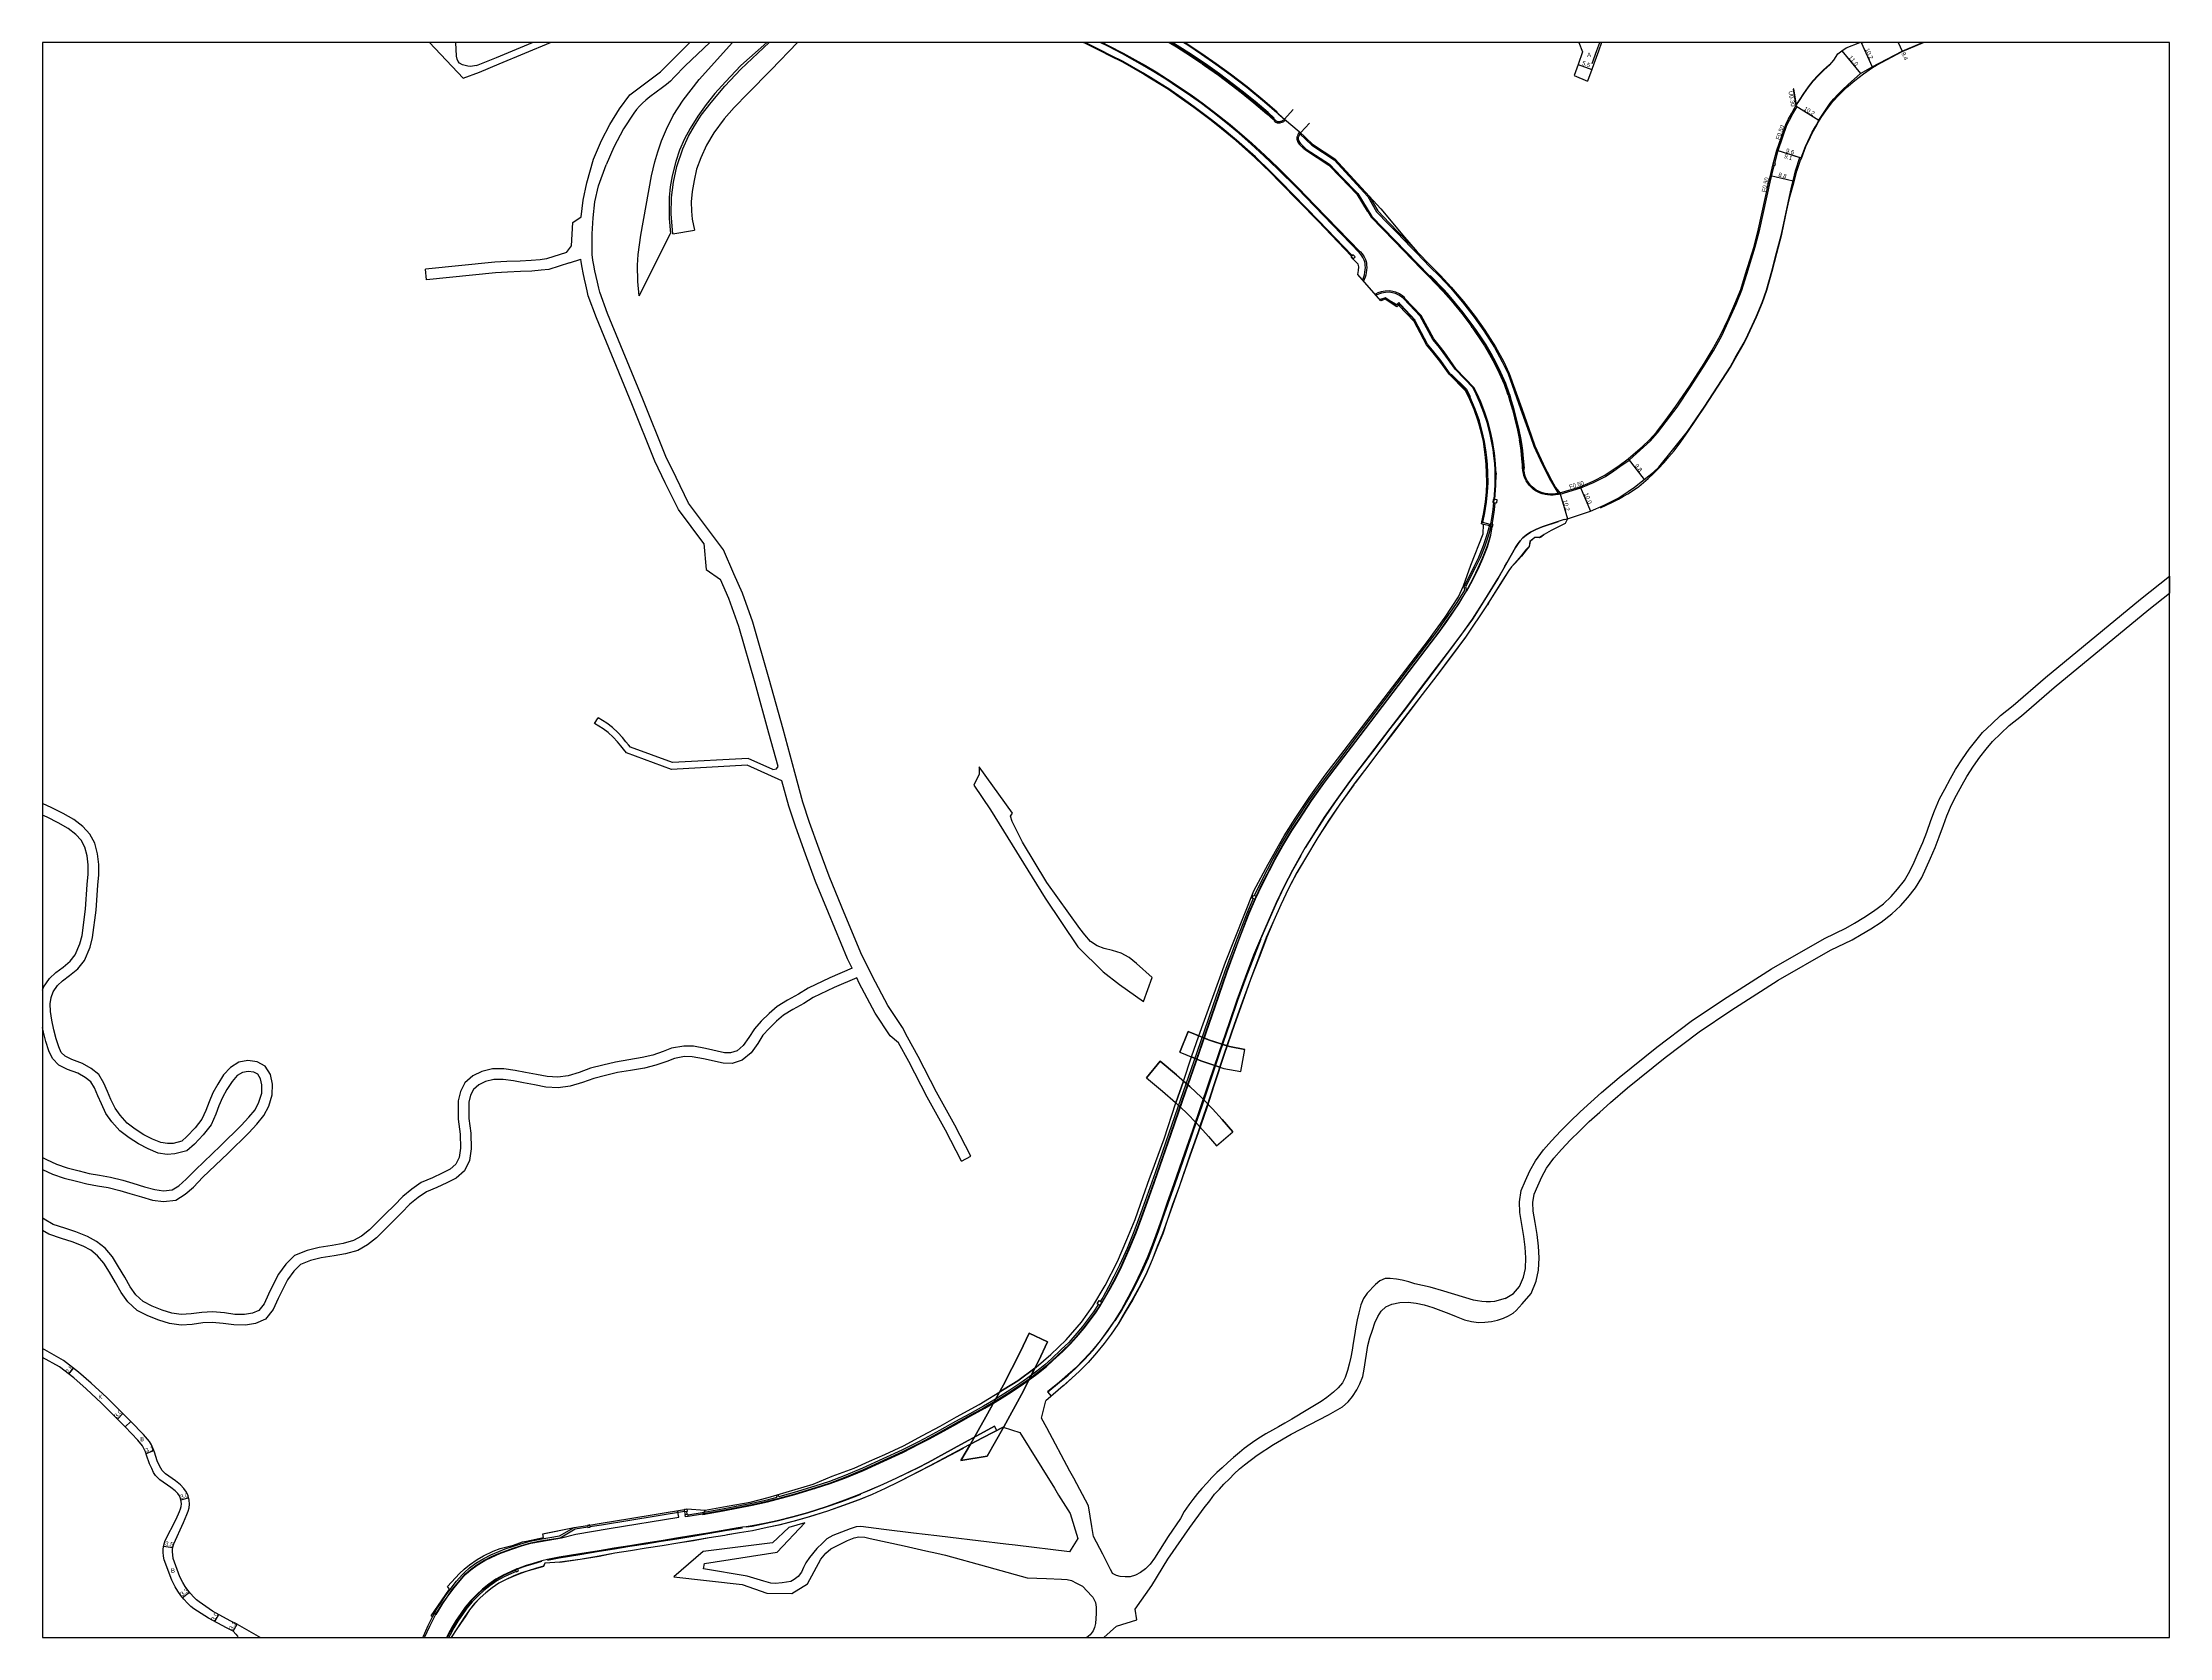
# Model space of a CAD drawing. Header units: metres. Extents: x 0 to 4000, y -96000 to -93000.
# Drawn here: x 1600 to 2400, y -94800 to -94200 of the extents above; entities that cross this region are included whole.
import ezdxf

# ---------------------------------------------------------------- set-up
doc = ezdxf.new("R2010")
doc.units = ezdxf.units.M
doc.header["$LTSCALE"] = 2.5
for name, color, linetype in [('その他', 7, 'Continuous'), ('側溝・桝', 7, 'Continuous'), ('図郭', 7, 'Continuous'), ('幅員', 7, 'Continuous'), ('歩道・分離帯・安全施設', 7, 'Continuous'), ('舗装', 7, 'Continuous'), ('道路', 7, 'Continuous')]:
    doc.layers.add(name, color=color, linetype=linetype)
doc.styles.get("Standard").update_dxf_attribs({"font": ''})
doc.styles.get('Standard').set_extended_font_data('@MS PGothic')

msp = doc.modelspace()

# ---------------------------------------------------------------- linework, layer by layer
at = {"layer": 'その他'}
for points in [[(2038.61, -94575.14), (2038.31, -94575.02), (2030.9, -94572.01), (2027.73, -94579.82), (2033.88, -94582.32), (2035.69, -94583.06), (2044.29, -94585.91), (2050.67, -94587.13), (2052.26, -94578.85), (2046.42, -94577.73)], [(2044.31, -94580.68), (2042.78, -94585.41), (2035.69, -94583.06), (2032.17, -94581.63), (2034.91, -94573.64), (2038.61, -94575.14), (2045.44, -94577.41)], [(2015.22, -94589.48), (2021.31, -94594.48), (2026.15, -94598.69), (2030.27, -94602.66), (2034.17, -94606.6), (2038.55, -94611.52), (2041.58, -94615.07), (2047.7, -94609.83), (2043.74, -94605.2), (2040.03, -94601.07), (2035.93, -94596.93), (2031.59, -94592.75), (2029.21, -94590.67), (2026.51, -94588.32), (2020.34, -94583.25)], [(2038.28, -94599.3), (2035.93, -94596.93), (2031.59, -94592.75), (2029.2, -94590.67), (2026.32, -94598.86), (2030.27, -94602.66), (2034.17, -94606.6), (2035.35, -94607.92), (2037.83, -94600.69)], [(1978.04, -94688.79), (1971.06, -94685.47), (1967.66, -94692.62), (1961.42, -94705), (1954.81, -94717.04), (1949.06, -94727.27), (1945.42, -94733.48), (1955.33, -94731.81), (1961.56, -94720.8), (1968.27, -94708.6), (1974.61, -94696.02)], [(1954.81, -94717.04), (1949.06, -94727.27), (1953.76, -94724.78), (1961.37, -94720.91), (1961.56, -94720.8), (1968.27, -94708.6), (1973.25, -94698.72), (1966.78, -94703.4), (1961.72, -94706.64), (1959.92, -94707.74)]]:
    msp.add_lwpolyline(points, close=True, dxfattribs=at)
at = {"layer": '側溝・桝'}
for points in [[(1993.38, -94200.62), (1992.4, -94200.15), (1992.09, -94200)], [(1998.66, -94200), (2001.07, -94201.18), (2006.42, -94203.95), (2011.02, -94206.51), (2014.84, -94208.69), (2018.83, -94211.06), (2023.07, -94213.72), (2026.8, -94216.15), (2032.01, -94219.67), (2036.14, -94222.67), (2040.47, -94225.91), (2046.67, -94230.84), (2050.27, -94233.84), (2054.89, -94237.91), (2059.68, -94242.31), (2064.75, -94247.17), (2072.25, -94254.67), (2078.7, -94261.29), (2095.57, -94278.72), (2095.28, -94279)], [(2023.7, -94200), (2026.46, -94201.65), (2031.76, -94205.03), (2035.62, -94207.62)], [(2284.07, -94200), (2284.19, -94200.28), (2284.82, -94200)], [(2014.06, -94211.88), (2014.21, -94211.63), (2013.89, -94211.44), (2006.45, -94207.17), (2001.83, -94204.84), (1997.93, -94202.81), (1993.38, -94200.62), (1993.25, -94200.89)], [(2036.16, -94207.99), (2037.04, -94208.58), (2042.28, -94212.28), (2047.11, -94215.9), (2050.86, -94218.8), (2055.66, -94222.69), (2060.5, -94226.86), (2062.95, -94229.02)], [(2024.45, -94218), (2023.66, -94217.45), (2020.73, -94215.65), (2016.68, -94213.14), (2014.21, -94211.63)], [(2092.59, -94280.17), (2080.01, -94267.03), (2065.63, -94252.27), (2062.03, -94248.68), (2056.17, -94243.06), (2049.03, -94236.67), (2043.67, -94232.18), (2039.74, -94229.09), (2033.18, -94224.15), (2028.6, -94220.93), (2024.45, -94218), (2024.28, -94218.25)], [(2251.52, -94245.45), (2252.8, -94240.65), (2256.14, -94231.05), (2257.08, -94229.15), (2258.37, -94226.87), (2259.43, -94224.94), (2259.95, -94224.11), (2259.52, -94223.84)], [(2259.76, -94223.46), (2258.74, -94217.47), (2258.45, -94217.52), (2259.52, -94223.84)], [(2063.37, -94229.39), (2063.28, -94229.49), (2063.48, -94229.67), (2063.86, -94229.95), (2064.33, -94230.16), (2064.72, -94230.23), (2065.12, -94230.21), (2065.47, -94230.17), (2065.82, -94230.11), (2066.21, -94230.01), (2066.6, -94229.82), (2066.87, -94229.67), (2067.2, -94229.47), (2067.58, -94229.21)], [(2072.76, -94233.57), (2072.44, -94234.12), (2072.2, -94234.63), (2072, -94235.08), (2071.84, -94235.61), (2071.76, -94236.31), (2071.97, -94237.06), (2072.28, -94237.71), (2072.77, -94238.32), (2073.65, -94239.2), (2073.74, -94239.11)], [(2072.89, -94234.35), (2077.39, -94238.57), (2085.81, -94244.08), (2098.53, -94257.98), (2101.8, -94263.65), (2106.31, -94268.31), (2109.57, -94271.65), (2114.68, -94276.92), (2116.73, -94279.08), (2121.84, -94284.36), (2125.45, -94287.94), (2129.52, -94292.28), (2134.08, -94297.71), (2138.42, -94303.32), (2142.13, -94308.48), (2146.13, -94314.77), (2149.06, -94320.09), (2151.26, -94324.65), (2155.94, -94337.8), (2159.63, -94348.17)], [(2074.34, -94239.7), (2075.03, -94240.4), (2083.86, -94246.12), (2088.31, -94250.76), (2094.4, -94257.02), (2098.28, -94263.39)], [(2170.68, -94369.36), (2170.82, -94369.84), (2178.58, -94367.56), (2183.39, -94365.47), (2187.84, -94363.22), (2191.02, -94361.09), (2193.27, -94359.54), (2196.74, -94357.06), (2199.56, -94354.58), (2202.11, -94352.28), (2204.77, -94349.83), (2207.45, -94346.85), (2210.69, -94342.61), (2214.79, -94337.14), (2219.98, -94329.43), (2225.39, -94321.02), (2228.48, -94316), (2231.64, -94310.35), (2234.56, -94303.98), (2237, -94298.47), (2239.2, -94293.12), (2241.06, -94287.17), (2244.23, -94276.9), (2245.94, -94270.19), (2249.78, -94252.5), (2251.31, -94246.22)], [(2098.57, -94263.86), (2099.68, -94265.69), (2108.36, -94274.63), (2118.71, -94285.27)], [(2098.97, -94257.75), (2102.2, -94263.35), (2106.67, -94267.97), (2109.92, -94271.31), (2115.03, -94276.58), (2117.08, -94278.76)], [(2095.57, -94278.72), (2095.64, -94278.65), (2095.71, -94278.72), (2096.41, -94279.53), (2097.06, -94280.57), (2097.57, -94281.64), (2097.81, -94282.34), (2097.95, -94283), (2098.03, -94283.8), (2098.07, -94284.68), (2098.02, -94285.59), (2097.89, -94286.52), (2097.67, -94287.51), (2097.46, -94288.29), (2097.15, -94289.09), (2096.82, -94289.74)], [(2119.07, -94285.64), (2121.32, -94287.94), (2126.7, -94293.5), (2127.85, -94294.74), (2129.83, -94297.09), (2133.78, -94301.95), (2137.19, -94306.44), (2137.45, -94306.81)], [(2112.31, -94296.16), (2112.4, -94296.07), (2111.46, -94295.26), (2110.36, -94294.57), (2109.03, -94293.94), (2107.2, -94293.54), (2106.49, -94293.46), (2105.05, -94293.5), (2103.55, -94293.75), (2102.27, -94294.16), (2101.31, -94294.67), (2101.23, -94294.73)], [(2109.79, -94298.43), (2109.3, -94298.85), (2105.05, -94296.05), (2103.09, -94296.85)], [(2142.95, -94354.09), (2142.36, -94350.06), (2141.53, -94346.34), (2140.44, -94342.33), (2138.81, -94337.92), (2136.81, -94333.19), (2135.56, -94330.74), (2129.5, -94324.67), (2125.89, -94319.61), (2123.34, -94316.41), (2120.94, -94313.46), (2116.23, -94304.64), (2110.64, -94298.71)], [(2145.91, -94352.95), (2145.5, -94350.48), (2144.71, -94346.8), (2143.69, -94342.88), (2142.45, -94339.14), (2140.95, -94335.22), (2139.59, -94332.11), (2138.36, -94329.73), (2131.73, -94322.82), (2127.17, -94316.41), (2125.78, -94314.55), (2123.27, -94311.52), (2118.49, -94302.71), (2112.31, -94296.16), (2112.06, -94296.43)], [(2137.76, -94307.24), (2138.77, -94308.68), (2140.65, -94311.45), (2142.38, -94314.13), (2144.28, -94317.34), (2146.15, -94320.76), (2147.94, -94324.35), (2149.72, -94328.57), (2151.02, -94332.18)], [(2151.21, -94332.67), (2151.92, -94334.96), (2152.87, -94338.2), (2153.67, -94341.18), (2154.78, -94345.86), (2155.5, -94349.61)], [(2156.72, -94360.17), (2156.63, -94358.86), (2156.42, -94356.6), (2156.12, -94353.53), (2155.74, -94350.95), (2155.5, -94349.61)], [(2159.63, -94348.17), (2160.93, -94351.88), (2164.07, -94358.61), (2165.59, -94361.63), (2167.19, -94364.78), (2168.77, -94367.56), (2169.94, -94369.36)], [(2141.33, -94380.43), (2141.8, -94380.55), (2142.54, -94376.92), (2143.16, -94372.91), (2143.54, -94369.2), (2143.72, -94365.64), (2143.66, -94361.83), (2143.5, -94358.7), (2143.22, -94356.1), (2142.95, -94354.09)], [(2146.71, -94362), (2146.67, -94360.68), (2146.54, -94358.44), (2146.11, -94354.35), (2145.91, -94352.95)], [(2146.31, -94371.92), (2146.68, -94366.53), (2146.72, -94362.56)], [(2170.1, -94370.03), (2168.19, -94370.23), (2167.13, -94370.27), (2166.09, -94370.2), (2165.13, -94370.01), (2164.01, -94369.72), (2163.09, -94369.38), (2162.26, -94369.03), (2161.57, -94368.68), (2160.76, -94368.1), (2160.01, -94367.44), (2159.27, -94366.61), (2158.58, -94365.69), (2158.01, -94364.83), (2157.59, -94363.9), (2157.22, -94362.91), (2156.98, -94362.01), (2156.79, -94361.08), (2156.77, -94360.81)], [(2145.25, -94381.25), (2145.6, -94379.18), (2146.09, -94375.76), (2146.35, -94373.14)], [(2170.79, -94369.73), (2170.1, -94370.03)], [(2055.9, -94520.91), (2058.11, -94516.22), (2060.77, -94511.13), (2062.88, -94506.99), (2065.76, -94501.76), (2069.19, -94496.14), (2071.95, -94491.93), (2076.59, -94484.84), (2081.92, -94477.44), (2087.21, -94470.54), (2094.98, -94460.3), (2121.85, -94425.06), (2124.71, -94421.29), (2127.49, -94417.36), (2130.23, -94413.42), (2132.04, -94410.69), (2134.94, -94405.99), (2134.68, -94404.59), (2138.46, -94397.25), (2140.18, -94393.62), (2141.94, -94389.22), (2143.47, -94384.76), (2144.28, -94381.96)], [(2144.78, -94382.1), (2144, -94384.93), (2142.53, -94389.43), (2140.75, -94393.82), (2139, -94397.41), (2135.25, -94404.7), (2135.56, -94406.11), (2132.55, -94411.01), (2130.73, -94413.76), (2127.99, -94417.7), (2125.19, -94421.65), (2122.33, -94425.42), (2095.46, -94460.67), (2087.69, -94470.9), (2082.41, -94477.8), (2077.09, -94485.18), (2072.46, -94492.26), (2069.7, -94496.47), (2066.28, -94502.07), (2063.41, -94507.27), (2061.31, -94511.41), (2058.65, -94516.48), (2056.42, -94521.15)], [(2144.48, -94381.26), (2141.8, -94380.55)], [(2144.31, -94381.84), (2142.05, -94381.25)], [(2055.32, -94521.99), (2053.04, -94527.24), (2049.3, -94537.04), (2044.68, -94549.3), (2040.16, -94562.42), (2036.76, -94572.24), (2033, -94583.17), (2030.98, -94589.03), (2028.04, -94597.57), (2023.63, -94610.31), (2018.55, -94625.18), (2014.78, -94635.77), (2012.65, -94641.68), (2010.47, -94647.38), (2007.92, -94653.68), (2005.09, -94659.96), (2002.94, -94664.23), (2000.96, -94668.07), (1998.75, -94672.12), (1997.85, -94673.56)], [(2055.93, -94522.26), (2053.66, -94527.49), (2049.92, -94537.27), (2045.3, -94549.52), (2040.79, -94562.63), (2037.39, -94572.46), (2033.62, -94583.39), (2031.61, -94589.24), (2028.67, -94597.79), (2024.26, -94610.53), (2019.17, -94625.4), (2015.4, -94635.99), (2013.27, -94641.91), (2011.09, -94647.62), (2008.52, -94653.94), (2005.69, -94660.25), (2003.53, -94664.53), (2001.55, -94668.38), (1999.32, -94672.45), (1998.41, -94673.89)], [(1997.68, -94675.1), (1997.5, -94675.38), (1995.82, -94677.82), (1993.55, -94680.91), (1991.62, -94683.44), (1988.78, -94686.9), (1986.46, -94689.44), (1983.62, -94692.21), (1979.89, -94695.68), (1977.39, -94697.88), (1975.55, -94699.43), (1973.84, -94700.76), (1970.55, -94703.19), (1967.97, -94704.97), (1964.13, -94707.55), (1960.75, -94709.68), (1958.17, -94711.24), (1954.22, -94713.56), (1949.07, -94716.41), (1943.7, -94719.39), (1937.64, -94722.74), (1933.49, -94725.03), (1929.74, -94726.97), (1923.44, -94730.13), (1916.31, -94733.45), (1908.67, -94736.94), (1901.71, -94739.86), (1896.2, -94741.94), (1890.69, -94743.76), (1882.92, -94746.1), (1878.33, -94747.39), (1872.6, -94748.83), (1866.92, -94750.14), (1855.91, -94752.29), (1848.19, -94753.58), (1842.79, -94754.5)], [(1997.1, -94674.76), (1996.94, -94675.01), (1995.28, -94677.44), (1993.02, -94680.51), (1991.1, -94683.03), (1988.28, -94686.46), (1985.98, -94688.98), (1983.16, -94691.73), (1979.45, -94695.19), (1976.96, -94697.38), (1975.14, -94698.92), (1973.44, -94700.23), (1970.16, -94702.65), (1967.59, -94704.43), (1963.77, -94706.99), (1960.4, -94709.12), (1957.83, -94710.68), (1953.89, -94712.99), (1948.75, -94715.84), (1943.38, -94718.81), (1937.32, -94722.16), (1933.18, -94724.45), (1929.44, -94726.38), (1923.15, -94729.53), (1916.03, -94732.85), (1908.4, -94736.34), (1901.46, -94739.24), (1895.98, -94741.31), (1890.49, -94743.13), (1882.73, -94745.47), (1878.16, -94746.75), (1876.89, -94747.06), (1876.68, -94746.26)], [(1842.68, -94753.86), (1848.16, -94752.98), (1855.72, -94751.66), (1866.78, -94749.49), (1872.5, -94748.19), (1876.31, -94747.22), (1876.1, -94746.44)], [(1743.73, -94800), (1743.82, -94799.78), (1745.62, -94795.8), (1747.25, -94792.52), (1747.97, -94791.19), (1748.92, -94789.66), (1750.5, -94787.21), (1752.17, -94784.8), (1754.22, -94781.89), (1756.27, -94779.26), (1758.37, -94776.88), (1759.14, -94776.04), (1760.98, -94774.39), (1763.4, -94772.69), (1766.29, -94770.92), (1768.89, -94769.6), (1771.86, -94768.3), (1774.26, -94767.36), (1777.04, -94766.41), (1780.16, -94765.4), (1783.6, -94764.45), (1787.26, -94763.69), (1794.73, -94762.47), (1800.38, -94759.19), (1805.09, -94758.44)], [(1746.69, -94792.25), (1747.43, -94790.84), (1748.33, -94789.29), (1749.92, -94786.82), (1751.6, -94784.4), (1753.66, -94781.48), (1755.73, -94778.81), (1757.85, -94776.42), (1758.65, -94775.54), (1760.55, -94773.85), (1763.02, -94772.11), (1765.95, -94770.31), (1768.6, -94768.97), (1771.59, -94767.65), (1774.03, -94766.71), (1776.82, -94765.75), (1779.96, -94764.73), (1783.43, -94763.78), (1787.14, -94763.01), (1794.5, -94761.8), (1799.94, -94758.64)], [(1805.9, -94758.31), (1810.26, -94757.61), (1820.96, -94755.83), (1841.5, -94752.45)], [(1841.8, -94753.72), (1841.63, -94752.7)], [(1842.52, -94753.61), (1842.32, -94752.59)], [(1777.94, -94774.64), (1776.14, -94775.46), (1773.39, -94776.71), (1770.6, -94778.3), (1767.95, -94780.11), (1765.65, -94781.97), (1763.44, -94784), (1761.23, -94786.21), (1759.21, -94788.66), (1757.49, -94791.06), (1755.77, -94793.59), (1754.27, -94796.17), (1752.83, -94798.82), (1752.26, -94799.87)], [(1778.15, -94775.13), (1776.36, -94775.95), (1773.63, -94777.18), (1770.89, -94778.75), (1768.27, -94780.54), (1765.99, -94782.37), (1763.81, -94784.38), (1761.63, -94786.57), (1759.63, -94788.99), (1757.92, -94791.36), (1756.22, -94793.88), (1754.73, -94796.43), (1753.3, -94799.07), (1752.79, -94800)], [(1752.51, -94800), (1752.2, -94799.83), (1752.11, -94800)]]:
    msp.add_lwpolyline(points, dxfattribs=at)
for points in [[(2036.16, -94207.99), (2035.62, -94207.62), (2035.83, -94207.31), (2036.37, -94207.67)], [(2063.37, -94229.39), (2062.95, -94229.02), (2063.2, -94228.74), (2063.62, -94229.11)], [(2074.34, -94239.7), (2073.74, -94239.11), (2074.01, -94238.84), (2074.6, -94239.44)], [(2098.57, -94263.86), (2098.28, -94263.39), (2098.6, -94263.19), (2098.89, -94263.67)], [(2092.86, -94281.32), (2093.68, -94280.6), (2092.99, -94279.82), (2092.18, -94280.53)], [(2119.07, -94285.64), (2118.71, -94285.27), (2118.98, -94285.01), (2119.34, -94285.37)], [(2110.33, -94299.01), (2110.82, -94298.54), (2110.12, -94297.8), (2109.63, -94298.26)], [(2137.76, -94307.24), (2137.45, -94306.81), (2137.76, -94306.59), (2138.07, -94307.03)], [(2151.21, -94332.67), (2151.02, -94332.18), (2151.39, -94332.04), (2151.57, -94332.54)], [(2146.32, -94362.01), (2146.71, -94362), (2146.72, -94362.56), (2146.33, -94362.57)], [(2156.77, -94360.81), (2156.72, -94360.17), (2157.09, -94360.14), (2157.14, -94360.79)], [(2145.55, -94373.05), (2146.98, -94373.21), (2147.11, -94372.01), (2145.68, -94371.86)], [(2144.28, -94381.96), (2144.54, -94381.05), (2145.45, -94381.31), (2145.19, -94382.22)], [(2056.42, -94521.15), (2055.93, -94522.26), (2054.96, -94521.83), (2055.45, -94520.72)], [(1998.41, -94673.89), (1997.68, -94675.1), (1996.68, -94674.5), (1997.4, -94673.29)], [(1841.39, -94751.81), (1842.3, -94751.66), (1842.45, -94752.57), (1841.54, -94752.72)], [(1804.99, -94757.82), (1805.12, -94758.65), (1805.94, -94758.51), (1805.8, -94757.69)], [(1841.73, -94753.74), (1842.64, -94753.59), (1842.79, -94754.5), (1841.87, -94754.65)], [(1777.93, -94774.61), (1778.21, -94775.27), (1779, -94774.94), (1778.72, -94774.28)]]:
    msp.add_lwpolyline(points, close=True, dxfattribs=at)
at = {"layer": '側溝・桝', "flags": 128}
msp.add_lwpolyline([(2251.6, -94246.3), (2251.81, -94245.52), (2251.03, -94245.32), (2250.83, -94246.09)], close=True, dxfattribs=at)
at = {"layer": '図郭'}
msp.add_lwpolyline([(1600, -94800), (2400, -94800), (2400, -94200), (1600, -94200)], close=True, dxfattribs=at)
at = {"layer": '幅員'}
for points in [[(2284.07, -94200), (2288.18, -94209.12)], [(2297.97, -94200), (2299.4, -94203.21)], [(2177.54, -94208.28), (2182.71, -94210.15)], [(1609.93, -94700.95), (1611.65, -94698.74)], [(1628.15, -94717.85), (1630.26, -94715.72)], [(1638.92, -94730.77), (1641.83, -94729.7)], [(1652.02, -94748.18), (1654.94, -94747.48)], [(1645.53, -94765.62), (1648.99, -94766.12)], [(1652.61, -94784.98), (1655.22, -94782.96)], [(1664.86, -94794.05), (1666.29, -94791.42)], [(1671.7, -94797.69), (1673.22, -94794.99)]]:
    msp.add_lwpolyline(points, dxfattribs=at)
at = {"layer": '幅員', "flags": 128}
for points in [[(2276.78, -94203.13), (2283.79, -94211.61)], [(2259.52, -94223.84), (2268.16, -94229.26)], [(2252.32, -94240.5), (2261.48, -94243.38)], [(2252.32, -94240.5), (2261.02, -94243.2)], [(2249.88, -94249.97), (2258.43, -94252.05)], [(2196.43, -94356.66), (2202.43, -94364.42)], [(2178.41, -94367.09), (2182.19, -94376.35)], [(2170.68, -94369.36), (2173.55, -94379.14)]]:
    msp.add_lwpolyline(points, dxfattribs=at)
at = {"layer": '歩道・分離帯・安全施設'}
for points in [[(2014.55, -94208.98), (2010.82, -94206.85), (2006.23, -94204.31), (2000.89, -94201.54), (1997.75, -94200)], [(2096.47, -94289.33), (2096.69, -94288.89), (2096.98, -94288.13), (2097.19, -94287.39), (2097.4, -94286.43), (2097.53, -94285.54), (2097.56, -94284.68), (2097.54, -94283.83), (2097.46, -94283.08), (2097.32, -94282.47), (2097.11, -94281.83), (2096.63, -94280.81), (2096.01, -94279.83), (2095.34, -94279.06), (2078.41, -94261.57), (2071.97, -94254.95), (2064.47, -94247.46), (2059.4, -94242.6), (2054.63, -94238.2), (2050.01, -94234.14), (2046.42, -94231.15), (2040.22, -94226.22), (2035.9, -94222.99), (2031.78, -94220), (2026.57, -94216.48), (2022.86, -94214.06), (2018.62, -94211.4), (2014.64, -94209.03), (2010.82, -94206.85), (2006.23, -94204.31), (2000.89, -94201.54), (1997.75, -94200)], [(2096.47, -94289.33), (2096.69, -94288.89), (2096.98, -94288.13), (2097.19, -94287.39), (2097.4, -94286.43), (2097.53, -94285.54), (2097.56, -94284.68), (2097.54, -94283.83), (2097.46, -94283.08), (2097.32, -94282.47), (2097.11, -94281.83), (2096.63, -94280.81), (2096.01, -94279.83), (2095.34, -94279.06), (2078.41, -94261.57), (2071.97, -94254.95), (2064.47, -94247.46), (2059.4, -94242.6), (2054.63, -94238.2), (2050.01, -94234.14), (2046.42, -94231.15), (2040.22, -94226.22), (2035.9, -94222.99), (2031.78, -94220), (2026.57, -94216.48), (2022.86, -94214.06), (2018.62, -94211.4), (2014.64, -94209.03), (2010.82, -94206.85), (2006.23, -94204.31), (2000.89, -94201.54), (1997.75, -94200)], [(2024.44, -94200), (2026.66, -94201.33), (2031.96, -94204.71), (2037.26, -94208.27), (2042.5, -94211.98), (2047.34, -94215.6), (2051.1, -94218.51), (2055.9, -94222.41), (2060.75, -94226.58), (2063.8, -94229.27), (2064.1, -94229.5), (2064.49, -94229.65), (2064.78, -94229.71), (2065.08, -94229.7), (2065.39, -94229.66), (2065.71, -94229.6), (2066.03, -94229.53), (2066.36, -94229.37), (2066.61, -94229.23), (2066.92, -94229.04), (2067.17, -94228.87)], [(2024.44, -94200), (2026.66, -94201.33), (2031.96, -94204.71), (2037.26, -94208.27), (2042.5, -94211.98), (2047.34, -94215.6), (2051.1, -94218.51), (2055.9, -94222.41), (2060.75, -94226.58), (2063.62, -94229.11)], [(2024.44, -94200), (2026.66, -94201.33), (2031.96, -94204.71), (2037.26, -94208.27), (2042.5, -94211.98), (2047.34, -94215.6), (2051.1, -94218.51), (2055.9, -94222.41), (2060.75, -94226.58), (2063.8, -94229.27), (2064.1, -94229.5), (2064.49, -94229.65), (2064.78, -94229.71), (2065.08, -94229.7), (2065.39, -94229.66), (2065.71, -94229.6), (2066.03, -94229.53), (2066.36, -94229.37), (2066.61, -94229.23), (2066.92, -94229.04), (2067.17, -94228.87)], [(2063.26, -94228.51), (2060.94, -94226.37), (2056.08, -94222.19), (2051.27, -94218.29), (2047.51, -94215.38), (2042.66, -94211.75), (2037.41, -94208.04), (2032.11, -94204.48), (2026.81, -94201.09), (2024.98, -94200)], [(2064.33, -94226.19), (2059.78, -94222.21), (2053.11, -94216.69), (2046.84, -94211.9), (2041.45, -94207.97), (2036.05, -94204.23), (2030.84, -94200.76), (2029.6, -94200)], [(2182.91, -94207.84), (2184.66, -94203), (2185.75, -94200)], [(2269.24, -94227.82), (2270.76, -94225.66), (2273.36, -94222.2), (2275.7, -94219.75), (2278.55, -94216.95), (2281.66, -94214.32), (2284.87, -94211.72), (2288.33, -94209.36), (2289.76, -94208.46), (2299.47, -94203.35), (2307.46, -94200)], [(2272.15, -94208.22), (2269.91, -94210.28), (2267.87, -94212.29), (2265.86, -94214.4), (2264.09, -94216.72), (2262.32, -94219.22), (2260.67, -94221.73), (2259.4, -94223.76)], [(2097.46, -94283.08), (2097.32, -94282.47), (2097.11, -94281.83), (2096.63, -94280.81), (2096.01, -94279.83), (2095.34, -94279.06), (2078.41, -94261.57), (2071.97, -94254.95), (2064.47, -94247.46), (2059.4, -94242.6), (2054.63, -94238.2), (2050.01, -94234.14), (2046.42, -94231.15), (2040.22, -94226.22), (2035.9, -94222.99), (2031.78, -94220), (2026.57, -94216.48), (2025.95, -94216.08)], [(2066.47, -94228.31), (2064.43, -94226.32)], [(2070.41, -94225.2), (2067.13, -94228.89)], [(2073.26, -94233.89), (2076.48, -94230.34)], [(2256.13, -94263.06), (2257.26, -94258.07), (2258.66, -94252.75), (2259.89, -94248.33), (2261.26, -94244.29), (2261.57, -94243.58), (2263.28, -94239.15), (2264.94, -94235.47), (2265.75, -94233.84), (2267.02, -94231.67), (2267.98, -94229.84), (2269.24, -94227.82)], [(2073.14, -94233.92), (2072.89, -94234.36), (2072.66, -94234.84), (2072.48, -94235.26), (2072.34, -94235.72), (2072.28, -94236.27), (2072.45, -94236.88), (2072.72, -94237.44), (2073.15, -94237.98), (2075.26, -94240.1), (2084.1, -94245.82), (2088.58, -94250.5), (2094.7, -94256.79), (2099.98, -94265.46), (2108.63, -94274.37), (2121.59, -94287.68), (2126.97, -94293.24), (2128.13, -94294.49), (2130.12, -94296.85), (2134.07, -94301.72), (2137.49, -94306.21), (2139.08, -94308.47), (2140.97, -94311.24), (2142.7, -94313.93), (2144.61, -94317.16), (2146.49, -94320.58), (2148.28, -94324.19), (2150.07, -94328.43), (2151.57, -94332.54), (2152.28, -94334.85), (2153.23, -94338.1), (2154.03, -94341.09), (2155.15, -94345.78), (2155.85, -94349.48)], [(2073.14, -94233.92), (2072.89, -94234.36), (2072.66, -94234.84), (2072.48, -94235.26), (2072.34, -94235.72), (2072.28, -94236.27), (2072.45, -94236.88), (2072.72, -94237.44), (2073.15, -94237.98), (2075.26, -94240.1), (2084.1, -94245.82), (2088.58, -94250.5), (2094.7, -94256.79), (2099.98, -94265.46), (2108.63, -94274.37), (2121.59, -94287.68), (2126.97, -94293.24), (2128.13, -94294.49), (2130.12, -94296.85), (2134.07, -94301.72), (2137.49, -94306.21), (2139.08, -94308.47), (2140.97, -94311.24), (2142.7, -94313.93), (2144.61, -94317.16), (2146.49, -94320.58), (2148.28, -94324.19), (2150.07, -94328.43), (2151.57, -94332.54), (2152.28, -94334.85), (2153.23, -94338.1), (2154.03, -94341.09), (2155.15, -94345.78), (2155.85, -94349.48)], [(2073.15, -94237.98), (2075.26, -94240.1), (2084.1, -94245.82), (2088.58, -94250.5), (2094.7, -94256.79), (2099.98, -94265.46), (2108.63, -94274.37), (2121.59, -94287.68), (2126.97, -94293.24), (2128.13, -94294.49), (2130.12, -94296.85), (2134.07, -94301.72), (2137.49, -94306.21), (2139.08, -94308.47), (2140.97, -94311.24), (2142.7, -94313.93), (2144.61, -94317.16), (2146.49, -94320.58), (2148.28, -94324.19), (2150.07, -94328.43), (2151.57, -94332.54), (2152.28, -94334.85), (2153.23, -94338.1), (2154.03, -94341.09), (2155.15, -94345.78), (2155.85, -94349.48)], [(2186.02, -94375.05), (2188.12, -94374.07), (2190.54, -94372.87), (2192.78, -94371.74), (2194.64, -94370.71), (2196.31, -94369.72), (2198.46, -94368.43), (2200.36, -94366.97), (2202.18, -94365.53), (2203.93, -94363.99), (2205.96, -94362.12), (2207.72, -94360.36), (2209.9, -94358.03), (2211.73, -94355.84), (2213.66, -94353.55), (2216.27, -94350.24), (2218.86, -94346.46), (2225.42, -94336.85), (2234.91, -94322.16), (2236.82, -94318.73), (2240.18, -94312.9), (2241.59, -94310.01), (2244.69, -94303.19), (2246.91, -94297.8), (2248.55, -94293.17), (2250.61, -94286.07), (2252.36, -94279.19), (2254.16, -94272.13), (2256.13, -94263.06)], [(2156.12, -94349.39), (2155.43, -94345.72), (2154.31, -94341.02), (2153.51, -94338.02), (2152.56, -94334.77), (2151.84, -94332.44), (2151.67, -94331.95), (2150.34, -94328.32), (2148.54, -94324.07), (2146.74, -94320.45), (2144.86, -94317.01), (2142.94, -94313.78), (2141.21, -94311.08), (2139.32, -94308.3), (2137.73, -94306.04), (2134.3, -94301.54), (2130.34, -94296.66), (2128.35, -94294.3), (2127.18, -94293.05), (2121.91, -94287.62)], [(2145.57, -94353.07), (2145.14, -94350.55), (2144.35, -94346.89), (2143.33, -94342.99), (2142.1, -94339.26), (2140.6, -94335.36), (2139.26, -94332.27), (2138.06, -94329.94), (2131.44, -94323.06), (2126.87, -94316.63), (2125.49, -94314.78), (2122.97, -94311.73), (2118.19, -94302.93), (2112.06, -94296.43), (2111.16, -94295.67), (2110.12, -94295.01), (2108.87, -94294.42), (2107.12, -94294.03), (2106.47, -94293.96), (2105.1, -94294), (2103.67, -94294.24), (2102.46, -94294.63), (2101.57, -94295.1), (2101.56, -94295.11)], [(2145.57, -94353.07), (2145.14, -94350.55), (2144.35, -94346.89), (2143.33, -94342.99), (2142.1, -94339.26), (2140.6, -94335.36), (2139.26, -94332.27), (2138.06, -94329.94), (2131.44, -94323.06), (2126.87, -94316.63), (2125.49, -94314.78), (2122.97, -94311.73), (2118.19, -94302.93), (2112.06, -94296.43), (2111.16, -94295.67), (2110.12, -94295.01), (2108.87, -94294.42), (2107.12, -94294.03), (2106.47, -94293.96), (2105.1, -94294), (2103.67, -94294.24), (2102.46, -94294.63), (2101.57, -94295.1), (2101.56, -94295.11)], [(2145.57, -94353.07), (2145.14, -94350.55), (2144.35, -94346.89), (2143.33, -94342.99), (2142.1, -94339.26), (2140.6, -94335.36), (2139.26, -94332.27), (2138.06, -94329.94), (2131.44, -94323.06), (2126.87, -94316.63), (2125.49, -94314.78), (2122.97, -94311.73), (2118.19, -94302.93), (2112.06, -94296.43), (2111.16, -94295.67), (2110.12, -94295.01), (2108.87, -94294.42)], [(2103.1, -94296.58), (2105.03, -94296.01), (2108.87, -94298.34), (2110.9, -94298.72), (2116.33, -94304.43)], [(2129.84, -94324.8), (2135.57, -94330.39), (2137, -94333.11)], [(2170, -94369.65), (2168.17, -94369.85), (2167.14, -94369.89), (2166.14, -94369.83), (2165.21, -94369.65), (2164.12, -94369.37), (2163.23, -94369.04), (2162.43, -94368.69), (2161.77, -94368.37), (2161.01, -94367.82), (2160.28, -94367.18), (2159.56, -94366.37), (2158.89, -94365.47), (2158.34, -94364.65), (2157.93, -94363.76), (2157.58, -94362.79), (2157.35, -94361.92), (2157.16, -94361.02), (2157, -94358.83), (2156.79, -94356.56), (2156.49, -94353.49), (2156.11, -94350.89), (2155.85, -94349.48)], [(2170, -94369.65), (2168.17, -94369.85), (2167.14, -94369.89), (2166.14, -94369.83), (2165.21, -94369.65), (2164.12, -94369.37), (2163.23, -94369.04), (2162.43, -94368.69), (2161.77, -94368.37), (2161.01, -94367.82), (2160.28, -94367.18), (2159.56, -94366.37), (2158.89, -94365.47), (2158.34, -94364.65), (2157.93, -94363.76), (2157.58, -94362.79), (2157.35, -94361.92), (2157.16, -94361.02), (2157, -94358.83), (2156.79, -94356.56), (2156.49, -94353.49), (2156.11, -94350.89), (2155.85, -94349.48)], [(2170, -94369.65), (2168.17, -94369.85), (2167.14, -94369.89), (2166.14, -94369.83), (2165.21, -94369.65), (2164.12, -94369.37), (2163.23, -94369.04), (2162.43, -94368.69), (2161.77, -94368.37), (2161.01, -94367.82), (2160.28, -94367.18), (2159.56, -94366.37), (2158.89, -94365.47), (2158.34, -94364.65), (2157.93, -94363.76), (2157.58, -94362.79), (2157.35, -94361.92), (2157.16, -94361.02), (2157, -94358.83), (2156.79, -94356.56), (2156.49, -94353.49), (2156.11, -94350.89), (2155.85, -94349.48)], [(2157.38, -94360.27), (2157.27, -94358.81), (2157.06, -94356.54), (2156.76, -94353.46), (2156.38, -94350.85), (2156.12, -94349.39)], [(1849.2, -94752.11), (1848.24, -94753.77), (1855.97, -94752.4), (1866.95, -94750.27), (1872.63, -94748.94), (1878.38, -94747.49), (1882.97, -94746.23), (1890.73, -94743.89), (1896.25, -94742.04), (1901.75, -94740.01), (1908.77, -94737.14), (1916.42, -94733.71), (1923.62, -94730.36), (1929.87, -94727.2), (1933.59, -94725.23), (1937.81, -94722.96), (1943.92, -94719.62), (1949.22, -94716.67), (1954.37, -94713.76), (1958.31, -94711.45), (1960.9, -94709.88), (1964.29, -94707.75), (1968.12, -94705.19), (1970.72, -94703.39), (1974, -94700.95), (1975.71, -94699.63), (1977.56, -94698.1), (1980.06, -94695.86), (1983.81, -94692.36), (1986.61, -94689.58), (1988.93, -94687.03), (1991.82, -94683.59), (1993.8, -94681.05), (1996.01, -94677.99), (1997.7, -94675.53), (1999.47, -94672.53), (2001.71, -94668.58), (2003.78, -94664.65), (2005.94, -94660.34), (2008.73, -94654.1), (2011.33, -94647.73), (2013.48, -94641.97), (2015.67, -94636.08), (2019.38, -94625.47), (2024.5, -94610.61), (2028.9, -94597.88), (2031.86, -94589.28), (2033.88, -94583.43), (2037.66, -94572.56), (2041.02, -94562.75), (2045.57, -94549.63), (2050.08, -94537.32), (2053.89, -94527.6), (2056.2, -94522.14), (2058.82, -94516.57), (2061.48, -94511.49), (2063.58, -94507.36), (2066.45, -94502.16), (2069.86, -94496.57), (2072.62, -94492.37), (2077.25, -94485.29), (2082.56, -94477.92), (2087.84, -94471.02), (2095.62, -94460.79), (2122.48, -94425.54), (2125.35, -94421.76), (2128.15, -94417.81), (2130.89, -94413.87), (2132.71, -94411.12), (2135.14, -94407.14), (2136.2, -94405.38), (2138.22, -94401.59), (2140.08, -94397.82), (2141.76, -94394.15), (2143.47, -94389.7), (2144.74, -94385.35), (2145.19, -94382.22), (2145.45, -94381.31), (2144.75, -94381.11), (2145.08, -94379.1), (2145.58, -94375.69), (2145.95, -94371.89), (2146.33, -94366.53), (2146.32, -94360.7), (2146.19, -94358.47), (2145.76, -94354.39), (2145.57, -94353.07)], [(1849.2, -94752.11), (1848.24, -94753.77), (1855.97, -94752.4), (1866.95, -94750.27), (1872.63, -94748.94), (1878.38, -94747.49), (1882.97, -94746.23), (1890.73, -94743.89), (1896.25, -94742.04), (1901.75, -94740.01), (1908.77, -94737.14), (1916.42, -94733.71), (1923.62, -94730.36), (1929.87, -94727.2), (1933.59, -94725.23), (1937.81, -94722.96), (1943.92, -94719.62), (1949.22, -94716.67), (1954.37, -94713.76), (1958.31, -94711.45), (1960.9, -94709.88), (1964.29, -94707.75), (1968.12, -94705.19), (1970.72, -94703.39), (1974, -94700.95), (1975.71, -94699.63), (1977.56, -94698.1), (1980.06, -94695.86), (1983.81, -94692.36), (1986.61, -94689.58), (1988.93, -94687.03), (1991.82, -94683.59), (1993.8, -94681.05), (1996.01, -94677.99), (1997.7, -94675.53), (1999.47, -94672.53), (2001.71, -94668.58), (2003.78, -94664.65), (2005.94, -94660.34), (2008.73, -94654.1), (2011.33, -94647.73), (2013.48, -94641.97), (2015.67, -94636.08), (2019.38, -94625.47), (2024.5, -94610.61), (2028.9, -94597.88), (2031.86, -94589.28), (2033.88, -94583.43), (2037.66, -94572.56), (2041.02, -94562.75), (2045.57, -94549.63), (2050.08, -94537.32), (2053.89, -94527.6), (2056.2, -94522.14), (2058.82, -94516.57), (2061.48, -94511.49), (2063.58, -94507.36), (2066.45, -94502.16), (2069.86, -94496.57), (2072.62, -94492.37), (2077.25, -94485.29), (2082.56, -94477.92), (2087.84, -94471.02), (2095.62, -94460.79), (2122.48, -94425.54), (2125.35, -94421.76), (2128.15, -94417.81), (2130.89, -94413.87), (2132.71, -94411.12), (2135.14, -94407.14), (2136.2, -94405.38), (2138.22, -94401.59), (2140.08, -94397.82), (2141.76, -94394.15), (2143.47, -94389.7), (2144.74, -94385.35), (2145.19, -94382.22), (2145.45, -94381.31), (2144.75, -94381.11), (2145.08, -94379.1), (2145.58, -94375.69), (2145.95, -94371.89), (2146.33, -94366.53), (2146.32, -94360.7), (2146.19, -94358.47), (2145.76, -94354.39), (2145.57, -94353.07)], [(2145.95, -94371.89), (2146.33, -94366.53), (2146.32, -94360.7), (2146.19, -94358.47), (2145.76, -94354.39), (2145.57, -94353.07)], [(2144.75, -94381.11), (2145.08, -94379.1), (2145.58, -94375.69), (2145.84, -94373.08)], [(2170.68, -94369.36), (2170, -94369.65)], [(2170.68, -94369.36), (2170, -94369.65)], [(2172.34, -94379.42), (2164.09, -94382.16), (2161.68, -94383.16), (2159.63, -94384.15), (2157.99, -94385.29), (2156.8, -94386.34), (2155.81, -94387.44), (2155.04, -94388.48), (2154.02, -94390), (2150.73, -94395.74), (2147.52, -94401.5), (2142.5, -94409.58), (2137.79, -94416.94), (2133.77, -94422.62), (2128.31, -94429.77), (2122.98, -94436.75), (2117.47, -94444.03), (2112.17, -94450.97), (2106.74, -94458.1), (2101.11, -94465.51), (2095.46, -94472.81), (2091.55, -94478.04), (2086.15, -94485.5), (2082.1, -94491.36), (2077.91, -94498.04), (2074.91, -94502.82), (2073.3, -94505.76), (2070.11, -94511.34), (2066.96, -94517.35), (2063.97, -94523.66), (2061.32, -94529.69), (2058.08, -94537.17), (2055.5, -94543.35), (2052.29, -94551.75), (2049.21, -94560.26), (2046.31, -94568.74), (2042.43, -94580.02), (2038.59, -94591.42), (2035.73, -94599.99), (2032.51, -94609.33), (2029.57, -94617.81), (2025.56, -94629.34), (2022.93, -94636.73), (2020.94, -94642.44), (2019.25, -94647.32), (2017.39, -94652.37), (2015.51, -94657.21), (2013.12, -94662.47), (2010.73, -94667.44), (2008.35, -94671.96), (2005.85, -94676.66), (2003.13, -94680.99), (2000.41, -94684.89), (1997.79, -94688.36), (1994.91, -94691.93), (1991.77, -94695.34), (1988.54, -94698.63), (1985.7, -94701.2), (1982.45, -94703.92), (1977.95, -94707.6), (1979.4, -94709.28)], [(2172.34, -94379.42), (2164.09, -94382.16), (2161.68, -94383.16), (2159.63, -94384.15), (2157.99, -94385.29), (2156.8, -94386.34), (2155.81, -94387.44), (2155.04, -94388.48), (2154.02, -94390), (2150.73, -94395.74), (2147.52, -94401.5), (2142.5, -94409.58), (2137.79, -94416.94), (2133.77, -94422.62), (2128.31, -94429.77), (2122.98, -94436.75), (2117.47, -94444.03), (2112.17, -94450.97), (2106.74, -94458.1), (2101.11, -94465.51), (2095.46, -94472.81), (2091.55, -94478.04), (2086.15, -94485.5), (2082.1, -94491.36), (2077.91, -94498.04), (2074.91, -94502.82), (2073.3, -94505.76), (2070.11, -94511.34), (2066.96, -94517.35), (2063.97, -94523.66), (2061.32, -94529.69), (2058.08, -94537.17), (2055.5, -94543.35), (2052.29, -94551.75), (2049.21, -94560.26), (2046.31, -94568.74), (2042.43, -94580.02), (2038.59, -94591.42), (2035.73, -94599.99), (2032.51, -94609.33), (2029.57, -94617.81), (2025.56, -94629.34), (2022.93, -94636.73), (2020.94, -94642.44), (2019.25, -94647.32), (2017.39, -94652.37), (2015.51, -94657.21), (2013.12, -94662.47), (2010.73, -94667.44), (2008.35, -94671.96), (2005.85, -94676.66), (2003.13, -94680.99), (2000.41, -94684.89), (1997.79, -94688.36), (1994.91, -94691.93), (1991.77, -94695.34), (1988.54, -94698.63), (1985.7, -94701.2), (1982.45, -94703.92), (1977.95, -94707.6), (1979.4, -94709.28)], [(2145.05, -94382.74), (2144.62, -94385.32), (2143.25, -94389.66), (2141.53, -94394.11), (2139.88, -94397.77), (2138.06, -94401.53), (2136.02, -94405.54)], [(2167.44, -94383.62), (2164.77, -94385.11), (2163.76, -94385.92), (2163.04, -94386.3), (2161.34, -94386.21), (2159.48, -94387.76), (2159.17, -94389.55), (2157.99, -94390.92), (2156.24, -94393.18), (2153.85, -94395.84), (2152.54, -94397.29), (2151.56, -94398.65), (2148.99, -94402.59), (2144.38, -94409.96)], [(2145.09, -94382.32), (2144.44, -94381.25)], [(2149.93, -94397.2), (2150.75, -94395.74), (2154.03, -94390.01), (2155.05, -94388.49), (2155.82, -94387.45), (2156.81, -94386.35), (2158, -94385.3), (2159.63, -94384.16), (2161.69, -94383.17), (2164.1, -94382.18), (2170.2, -94380.15)], [(2075.1, -94502.94), (2078.1, -94498.16), (2082.29, -94491.49), (2086.33, -94485.64), (2091.73, -94478.18), (2095.64, -94472.95), (2101.29, -94465.65), (2106.92, -94458.24), (2112.35, -94451.1), (2117.65, -94444.16), (2123.16, -94436.89), (2128.48, -94429.88), (2133.78, -94422.63), (2137.8, -94416.95), (2142.51, -94409.59), (2147.53, -94401.51), (2149.87, -94397.32)], [(2017.37, -94631.22), (2019.38, -94625.47), (2024.5, -94610.61), (2028.9, -94597.88), (2031.86, -94589.28), (2033.88, -94583.43), (2037.66, -94572.56), (2041.02, -94562.75), (2045.57, -94549.63), (2050.08, -94537.32), (2053.89, -94527.6), (2056.2, -94522.14), (2058.82, -94516.57), (2061.48, -94511.49), (2063.58, -94507.36), (2066.45, -94502.16), (2069.86, -94496.57), (2072.62, -94492.37), (2077.25, -94485.29), (2082.56, -94477.92), (2087.84, -94471.02), (2095.62, -94460.79), (2122.48, -94425.54), (2125.35, -94421.76), (2128.15, -94417.81), (2130.89, -94413.87), (2132.71, -94411.12), (2135.14, -94407.14), (2135.92, -94405.85)], [(2143.94, -94410.73), (2143.45, -94411.6)], [(2135.2, -94423.73), (2129.84, -94430.93), (2124.42, -94438.11), (2118.97, -94445.26), (2113.5, -94452.44), (2108.08, -94459.52), (2102.67, -94466.69), (2097.22, -94473.83), (2093.74, -94478.46)], [(2126.47, -94432.18), (2122.98, -94436.75), (2117.47, -94444.03), (2112.17, -94450.97), (2106.74, -94458.1), (2101.11, -94465.51), (2095.46, -94472.81), (2091.55, -94478.04), (2086.15, -94485.5), (2082.1, -94491.36), (2077.91, -94498.04), (2074.91, -94502.82), (2073.3, -94505.76), (2070.11, -94511.34), (2066.96, -94517.35), (2063.97, -94523.66), (2061.32, -94529.69), (2058.08, -94537.17), (2055.5, -94543.35), (2052.29, -94551.75), (2049.21, -94560.26), (2046.31, -94568.74), (2042.43, -94580.02), (2038.59, -94591.42), (2035.73, -94599.99), (2032.51, -94609.33), (2029.57, -94617.81), (2025.56, -94629.34), (2022.93, -94636.73), (2020.94, -94642.44), (2019.25, -94647.32), (2017.39, -94652.37), (2015.51, -94657.21), (2013.12, -94662.47), (2010.73, -94667.44), (2008.35, -94671.96), (2007.11, -94674.29)], [(2093.19, -94479.27), (2087.96, -94486.56), (2083.89, -94492.56), (2079.67, -94499.12)], [(2058.38, -94536.99), (2061.44, -94529.74), (2064.09, -94523.71), (2067.08, -94517.41), (2070.23, -94511.41), (2073.41, -94505.82)], [(2075.03, -94506.84), (2071.79, -94512.3), (2068.69, -94518.22), (2065.79, -94524.39), (2063.13, -94530.34), (2060.34, -94536.75)], [(2058.3, -94537.26), (2055.81, -94543.47), (2052.6, -94551.87), (2049.52, -94560.37), (2046.62, -94568.85), (2042.74, -94580.13), (2038.9, -94591.52), (2036.04, -94600.09), (2032.82, -94609.44), (2029.88, -94617.92), (2025.87, -94629.45), (2023.24, -94636.84), (2021.25, -94642.54), (2019.56, -94647.43), (2017.7, -94652.48), (2015.82, -94657.33), (2013.42, -94662.6), (2011.03, -94667.59), (2008.64, -94672.12), (2005.96, -94676.73), (2003.34, -94680.87)], [(2060.36, -94536.97), (2057.58, -94544.15), (2054.38, -94552.53), (2051.3, -94561.01), (2048.3, -94569.45), (2044.4, -94580.71), (2040.7, -94592.11), (2037.92, -94600.72), (2034.68, -94610.17), (2031.66, -94618.55), (2027.7, -94630.08), (2025.02, -94637.47), (2023.04, -94643.16), (2021.34, -94648.1), (2019.36, -94652.98), (2017.41, -94657.99), (2015.02, -94663.53), (2012.5, -94668.46), (2009.92, -94673.09), (2007.18, -94677.64), (2004.57, -94682.1)], [(1890.53, -94743.95), (1890.73, -94743.89), (1896.25, -94742.04), (1901.75, -94740.01), (1908.77, -94737.14), (1916.42, -94733.71), (1923.62, -94730.36), (1929.87, -94727.2), (1933.59, -94725.23), (1937.81, -94722.96), (1943.92, -94719.62), (1949.22, -94716.67), (1954.37, -94713.76), (1958.31, -94711.45), (1960.9, -94709.88), (1964.29, -94707.75), (1968.12, -94705.19), (1970.72, -94703.39), (1974, -94700.95), (1975.71, -94699.63), (1977.56, -94698.1), (1980.06, -94695.86), (1983.81, -94692.36), (1986.61, -94689.58), (1988.93, -94687.03), (1991.82, -94683.59), (1993.8, -94681.05), (1996.01, -94677.99), (1997.7, -94675.53), (1999.47, -94672.53), (2001.71, -94668.58), (2003.78, -94664.65), (2005.94, -94660.34), (2008.73, -94654.1), (2011.33, -94647.73), (2013.48, -94641.97), (2015.67, -94636.08), (2015.78, -94635.76)], [(1978.07, -94707.64), (1982.54, -94703.99), (1985.79, -94701.27), (1988.63, -94698.7), (1991.86, -94695.41), (1995, -94691.99), (1997.89, -94688.43), (2000.5, -94684.96), (2003.22, -94681.05)], [(2004.47, -94682.25), (2001.99, -94685.91), (1999.35, -94689.38), (1996.43, -94692.97), (1993.24, -94696.51), (1989.98, -94699.85), (1987.19, -94702.42), (1983.96, -94705.33)], [(1958.88, -94722.18), (1958.01, -94720.47), (1952.83, -94723.34), (1945.43, -94727.41), (1933.1, -94734.16), (1929.26, -94736.19), (1921.24, -94740.1), (1916.1, -94742.41), (1911.1, -94744.6), (1907.73, -94746.02), (1906.22, -94746.65), (1900.68, -94748.77), (1894.71, -94750.85), (1887.73, -94753.09), (1882.21, -94754.64), (1876.27, -94756.1), (1872.12, -94757), (1866.85, -94758.04), (1864.69, -94758.39), (1863.28, -94758.56), (1861.7, -94758.8), (1857.44, -94759.49), (1850.24, -94760.72), (1844.62, -94761.68), (1838.51, -94762.67), (1832.66, -94763.6), (1826.86, -94764.54), (1820.92, -94765.47), (1815.05, -94766.45), (1809.36, -94767.39), (1802.06, -94768.57), (1794.35, -94769.84), (1789.95, -94770.7), (1787.79, -94771.18), (1784.53, -94772.14), (1781.87, -94772.92), (1778.6, -94774.12), (1778.38, -94774.2), (1776.05, -94775.26), (1773.29, -94776.51), (1770.48, -94778.1), (1767.82, -94779.93), (1765.5, -94781.8), (1763.29, -94783.84), (1761.07, -94786.06), (1759.03, -94788.53), (1757.3, -94790.93), (1755.58, -94793.47), (1754.08, -94796.06), (1752.63, -94798.71), (1751.94, -94800)], [(1958.88, -94722.18), (1958.01, -94720.47), (1952.83, -94723.34), (1945.43, -94727.41), (1933.1, -94734.16), (1929.26, -94736.19), (1921.24, -94740.1), (1916.1, -94742.41), (1911.1, -94744.6), (1907.73, -94746.02), (1906.22, -94746.65), (1900.68, -94748.77), (1894.71, -94750.85), (1887.73, -94753.09), (1882.21, -94754.64), (1876.27, -94756.1), (1872.12, -94757), (1866.85, -94758.04), (1864.69, -94758.39), (1863.28, -94758.56), (1861.7, -94758.8), (1857.44, -94759.49), (1850.24, -94760.72), (1844.62, -94761.68), (1838.51, -94762.67), (1832.66, -94763.6), (1826.86, -94764.54), (1820.92, -94765.47), (1815.05, -94766.45), (1809.36, -94767.39), (1802.06, -94768.57), (1794.35, -94769.84), (1789.95, -94770.7), (1787.79, -94771.18), (1784.53, -94772.14), (1781.87, -94772.92), (1778.6, -94774.12), (1778.38, -94774.2), (1776.05, -94775.26), (1773.29, -94776.51), (1770.48, -94778.1), (1767.82, -94779.93), (1765.5, -94781.8), (1763.29, -94783.84), (1761.07, -94786.06), (1759.03, -94788.53), (1757.3, -94790.93), (1755.58, -94793.47), (1754.08, -94796.06), (1752.63, -94798.71), (1751.94, -94800)], [(1929.27, -94736.22), (1933.11, -94734.18), (1945.44, -94727.43), (1952.84, -94723.36), (1958.01, -94720.5)], [(1946.23, -94728.85), (1933.81, -94735.45), (1922.05, -94741.45)], [(1921.86, -94741.56), (1916.99, -94744.01), (1912.01, -94746.25), (1907.11, -94748.28), (1901.22, -94750.38), (1895.29, -94752.49), (1888.42, -94754.66), (1882.68, -94756.31), (1876.89, -94757.75), (1872.55, -94758.67), (1867, -94759.89), (1862.21, -94760.62), (1857.7, -94761.41)], [(1929.04, -94736.36), (1921.25, -94740.12), (1916.11, -94742.43), (1911.11, -94744.63), (1907.81, -94746.01)], [(1864.7, -94758.42), (1866.85, -94758.07), (1872.12, -94757.03), (1876.27, -94756.13), (1882.22, -94754.66), (1887.74, -94753.11), (1894.72, -94750.87), (1900.69, -94748.8), (1906.23, -94746.68), (1907.74, -94746.04)], [(1866.95, -94750.27), (1872.63, -94748.94), (1878.38, -94747.49), (1882.97, -94746.23)], [(1747.01, -94790.6), (1748.07, -94791.34), (1749.06, -94789.69), (1750.61, -94787.27), (1752.25, -94784.85), (1754.33, -94781.93), (1756.4, -94779.34), (1758.5, -94776.95), (1759.29, -94776.1), (1761.09, -94774.51), (1763.47, -94772.78), (1766.35, -94771.02), (1769, -94769.73), (1771.96, -94768.45), (1774.33, -94767.54), (1777.23, -94766.52), (1780.2, -94765.55), (1783.65, -94764.58), (1787.32, -94763.84), (1795.24, -94762.52), (1800.54, -94761.12), (1813.13, -94759.04), (1839.29, -94754.71), (1838.89, -94752.29)], [(1747.01, -94790.6), (1748.07, -94791.34), (1749.06, -94789.69), (1750.61, -94787.27), (1752.25, -94784.85), (1754.33, -94781.93), (1756.4, -94779.34), (1758.5, -94776.95), (1759.29, -94776.1), (1761.09, -94774.51), (1763.47, -94772.78), (1766.35, -94771.02), (1769, -94769.73), (1771.96, -94768.45), (1774.33, -94767.54), (1777.23, -94766.52), (1780.2, -94765.55), (1783.65, -94764.58), (1787.32, -94763.84), (1795.24, -94762.52), (1800.54, -94761.12), (1813.13, -94759.04), (1839.29, -94754.71), (1838.98, -94752.86)], [(1748.07, -94791.34), (1749.06, -94789.69), (1750.61, -94787.27), (1752.25, -94784.85), (1754.33, -94781.93), (1756.4, -94779.34), (1758.5, -94776.95), (1759.29, -94776.1), (1761.09, -94774.51), (1763.47, -94772.78), (1766.35, -94771.02), (1769, -94769.73), (1771.96, -94768.45), (1774.33, -94767.54), (1777.23, -94766.52), (1780.2, -94765.55), (1783.65, -94764.58), (1787.32, -94763.84), (1795.24, -94762.52), (1800.54, -94761.12), (1813.13, -94759.04), (1839.29, -94754.71)], [(1788.64, -94760.88), (1799.94, -94758.58)], [(1789.99, -94770.88), (1794.38, -94770.02), (1802.09, -94768.75), (1809.39, -94767.57), (1815.08, -94766.63), (1820.95, -94765.65), (1826.89, -94764.72), (1832.68, -94763.78), (1838.54, -94762.85), (1844.65, -94761.87), (1850.27, -94760.9), (1857.47, -94759.67), (1861.73, -94758.99), (1863.3, -94758.74)], [(1863.28, -94758.56), (1861.7, -94758.8), (1857.44, -94759.49), (1850.24, -94760.72), (1844.62, -94761.68), (1838.51, -94762.67), (1832.66, -94763.6), (1826.86, -94764.54), (1820.92, -94765.47), (1815.05, -94766.45), (1809.36, -94767.39), (1802.06, -94768.57), (1794.35, -94769.84), (1793.87, -94769.93)], [(1848.24, -94753.77), (1855.97, -94752.4)], [(1856.67, -94761.64), (1850.74, -94762.57), (1844.83, -94763.6), (1838.93, -94764.56), (1833.04, -94765.52), (1827.1, -94766.45), (1821.17, -94767.42), (1815.27, -94768.34), (1809.37, -94769.48), (1802.25, -94770.67), (1794.53, -94771.77)], [(1752.08, -94800), (1752.74, -94798.77), (1754.19, -94796.13), (1755.69, -94793.54), (1757.41, -94791), (1759.13, -94788.6), (1761.16, -94786.15), (1763.37, -94783.93), (1765.58, -94781.89), (1767.89, -94780.04), (1770.55, -94778.21), (1773.35, -94776.62), (1776.1, -94775.37), (1778.43, -94774.31)], [(1788.97, -94772.08), (1788.48, -94773.24), (1785.44, -94774.12), (1782.62, -94774.93), (1779.8, -94775.92), (1777.01, -94777.04), (1774.36, -94778.2), (1771.67, -94779.58), (1769.18, -94781.35), (1766.77, -94783.2), (1764.64, -94785.14), (1762.51, -94787.31), (1760.64, -94789.65), (1758.93, -94792.18), (1757.25, -94794.69), (1755.59, -94797.19), (1753.94, -94799.69), (1753.71, -94800)], [(1787.93, -94771.15), (1787.79, -94771.18), (1784.53, -94772.14), (1781.87, -94772.92), (1778.6, -94774.12)], [(1778.64, -94774.24), (1781.91, -94773.04), (1784.57, -94772.26), (1787.82, -94771.31)]]:
    msp.add_lwpolyline(points, dxfattribs=at)
at = {"layer": '歩道・分離帯・安全施設', "flags": 128}
msp.add_lwpolyline([(2172.34, -94379.42), (2173.55, -94379.14)], dxfattribs=at)
msp.add_lwpolyline([(2172.34, -94379.42), (2173.55, -94379.14)], dxfattribs=at)
at = {"layer": '歩道・分離帯・安全施設'}
for p in [(2135.63, -94406.07, 219.3), (2043.16, -94556.22, 226.9), (2010.08, -94650.5, 232.53), (1942.22, -94720.41, 238.49), (1849.01, -94753.58, 243.93)]:
    msp.add_point(p, dxfattribs=at)
at = {"layer": '舗装'}
msp.add_lwpolyline([(1633.27, -94718.71), (1631.13, -94720.81)], dxfattribs=at)
at = {"layer": '道路'}
for points in [[(1763.27, -94208.69), (1761.03, -94208.98), (1759.95, -94208.87), (1758.92, -94208.65), (1757.92, -94208.33), (1756.89, -94207.81), (1756.27, -94207.17), (1755.9, -94206.29), (1755.7, -94205.19), (1755.49, -94200)], [(1763.27, -94208.69), (1770.75, -94205.57), (1784.29, -94200)], [(1764.31, -94211.18), (1771.79, -94208.06), (1791.09, -94200)], [(1807.22, -94243.93), (1810.18, -94236.87), (1813.34, -94230.8), (1817.06, -94224.97), (1820.93, -94219.63), (1832.46, -94211.07), (1843.49, -94200)], [(1850.94, -94200), (1841.75, -94208.77), (1837.62, -94213.03), (1836.18, -94214.51), (1834.65, -94215.81), (1833.2, -94216.9), (1828.46, -94220.4), (1826.94, -94221.71), (1825.67, -94222.82), (1824.56, -94223.9), (1823.4, -94225.2), (1822.43, -94226.59), (1818.55, -94232.46), (1814.88, -94239.31), (1812.06, -94245.98)], [(1824.4, -94295.28), (1823.93, -94289.85), (1823.82, -94283.78), (1823.98, -94279.73), (1825.06, -94272.5), (1829.1, -94250.14), (1830.34, -94244.85), (1831.43, -94241.12), (1832.77, -94237), (1834.71, -94232.6), (1837.16, -94227.41), (1840.93, -94221.7), (1847.03, -94213.88), (1859.53, -94200)], [(1872.39, -94200), (1862.61, -94208.6), (1856.82, -94214.78), (1852.83, -94219.19), (1849.58, -94223.36), (1846.43, -94227.65), (1843.59, -94232.29), (1841.52, -94236.17), (1839.63, -94240.55), (1838.22, -94244.79), (1836.84, -94250.16), (1836.1, -94254.25), (1835.73, -94258.31), (1835.65, -94262.34), (1835.67, -94266.19), (1836.2, -94271.86)], [(1837.07, -94271.92), (1836.44, -94264.63), (1836.57, -94258.29), (1837.3, -94252.58), (1838.57, -94246.66), (1840.83, -94239.99), (1842.99, -94235.23), (1845.18, -94231.28), (1847.78, -94227.34), (1851.47, -94222.52), (1856.64, -94216.44), (1862.59, -94209.98), (1873.29, -94200)], [(1883.91, -94200), (1874.08, -94210.25), (1865.34, -94219.12), (1860.14, -94224.38), (1856.37, -94228.75), (1852.52, -94234.03), (1849.71, -94238.56), (1847.59, -94243.34), (1846.03, -94247.67), (1845.06, -94251.94), (1844.36, -94256), (1844.02, -94259.94), (1844.1, -94263.38), (1844.38, -94266.43), (1845.25, -94270.53)], [(2094.66, -94287.28), (2094.92, -94285.73), (2095.08, -94284.39), (2094.91, -94283.42), (2092.86, -94281.32), (2092.18, -94280.53), (2092.37, -94280.36), (2079.8, -94267.24), (2065.42, -94252.48), (2061.82, -94248.9), (2055.96, -94243.28), (2048.84, -94236.89), (2043.49, -94232.41), (2039.55, -94229.33), (2033, -94224.39), (2028.43, -94221.17), (2023.49, -94217.69), (2020.57, -94215.9), (2016.52, -94213.39), (2013.74, -94211.69), (2006.31, -94207.43), (2001.69, -94205.1), (1997.8, -94203.07), (1992.27, -94200.42), (1991.39, -94200)], [(2029.28, -94200), (2030.75, -94200.91), (2035.95, -94204.37), (2041.36, -94208.11), (2046.74, -94212.03), (2053, -94216.82), (2059.67, -94222.34), (2064.22, -94226.32), (2064.78, -94226.85), (2072.71, -94233.52), (2077.69, -94238.19), (2086.12, -94243.71), (2103.41, -94262.6), (2107.83, -94267.95), (2111.56, -94272.34), (2117.08, -94278.76), (2122.18, -94284.02), (2125.79, -94287.61), (2129.88, -94291.97), (2134.45, -94297.41), (2138.8, -94303.04), (2142.53, -94308.21), (2146.54, -94314.52), (2149.48, -94319.87), (2151.7, -94324.46), (2156.39, -94337.64), (2160.02, -94348.03)], [(2170.68, -94369.36), (2178.41, -94367.09), (2183.18, -94365.02), (2187.59, -94362.78), (2190.74, -94360.68), (2192.99, -94359.13), (2196.43, -94356.66), (2199.22, -94354.2), (2201.78, -94351.91), (2204.41, -94349.48), (2207.06, -94346.53), (2210.29, -94342.3), (2214.39, -94336.85), (2219.57, -94329.16), (2224.97, -94320.75), (2228.05, -94315.75), (2231.19, -94310.12), (2234.11, -94303.77), (2236.54, -94298.27), (2238.73, -94292.95), (2240.58, -94287.02), (2243.75, -94276.77), (2245.45, -94270.08), (2249.29, -94252.38), (2249.88, -94249.97), (2250.83, -94246.09), (2252.32, -94240.5), (2255.68, -94230.85), (2256.64, -94228.92), (2257.93, -94226.63), (2258.99, -94224.68), (2259.52, -94223.84), (2260.79, -94221.82), (2262.44, -94219.3), (2264.21, -94216.81), (2265.98, -94214.5), (2267.98, -94212.4), (2270.01, -94210.39), (2272.25, -94208.33), (2273.79, -94206.58), (2275.32, -94204.3), (2276.78, -94203.13), (2278.39, -94202.05), (2283.55, -94200)], [(2177.81, -94200), (2179.17, -94203.56), (2177.54, -94208.28)], [(2182.21, -94376.34), (2187.43, -94374.07), (2192.65, -94371.43), (2196.35, -94368.95), (2198.73, -94367.32), (2202.43, -94364.42), (2205.87, -94361.68), (2207.98, -94359.78), (2218.74, -94346.38), (2225.29, -94336.77), (2234.78, -94322.08), (2236.69, -94318.65), (2240.04, -94312.83), (2241.46, -94309.94), (2244.55, -94303.13), (2246.77, -94297.75), (2248.41, -94293.12), (2250.46, -94286.03), (2252.22, -94279.15), (2254.02, -94272.1), (2257.87, -94254.36), (2258.43, -94252.05), (2259.35, -94248.27), (2261.02, -94243.2), (2261.48, -94243.38), (2263.14, -94239.09), (2264.81, -94235.4), (2265.62, -94233.77), (2266.89, -94231.6), (2267.85, -94229.77), (2268.16, -94229.26), (2269.38, -94227.32), (2270.86, -94225.06), (2272.42, -94222.87), (2273.75, -94221.13), (2275.26, -94219.55), (2277.05, -94217.77), (2279.17, -94215.82), (2283.79, -94211.61), (2288.18, -94209.12), (2299.4, -94203.21), (2307.08, -94200)], [(1745.57, -94200), (1758.24, -94213.46), (1764.31, -94211.18)], [(2186.38, -94200), (2185.22, -94203.21), (2183.48, -94208.04), (2182.71, -94210.15), (2181.11, -94214.48)], [(2177.54, -94208.28), (2176.04, -94212.43)], [(2176.04, -94212.43), (2181.11, -94214.48)], [(1802.65, -94265.61), (1803.33, -94259.27), (1804.71, -94252.74), (1807.22, -94243.93)], [(1856.17, -94390.87), (1843.01, -94373.29), (1838.29, -94363.64), (1834.48, -94355.69), (1825.83, -94334.22), (1812.53, -94301.99), (1809.59, -94293.96), (1809.21, -94292.35), (1808.71, -94290.12), (1808.21, -94288.07), (1807.76, -94285.83), (1807.38, -94283.78), (1807.04, -94281.85), (1806.77, -94279.68), (1806.7, -94277.3), (1806.77, -94271.92), (1807.14, -94265.99), (1807.78, -94259.98), (1809.07, -94253.88), (1812.06, -94245.98)], [(1797.02, -94279.02), (1798.9, -94276.53), (1799.4, -94267.7), (1802.65, -94265.61)], [(1824.4, -94295.28), (1836.2, -94271.86)], [(1837.07, -94271.92), (1845.25, -94270.53)], [(1797.02, -94279.02), (1789.59, -94281.41), (1787.12, -94281.71), (1783.8, -94282), (1779.6, -94282.19), (1774.68, -94282.39), (1770.09, -94282.67), (1744.05, -94285.3)], [(1744.45, -94289.28), (1744.05, -94285.3)], [(1798.24, -94282.83), (1790.45, -94285.34), (1787.53, -94285.69), (1784.06, -94285.99), (1779.77, -94286.19), (1774.88, -94286.38), (1770.41, -94286.66), (1744.45, -94289.28)], [(1798.24, -94282.83), (1802.45, -94281.45)], [(1848.76, -94388.47), (1839.15, -94375.65), (1834.24, -94365.6), (1830.36, -94357.5), (1821.66, -94335.92), (1808.34, -94303.62), (1805.28, -94295.26), (1804.82, -94293.38), (1804.32, -94291.14), (1803.82, -94289.04), (1803.34, -94286.69), (1802.95, -94284.58), (1802.58, -94282.52), (1802.45, -94281.45)], [(2103.39, -94297.18), (2094.66, -94287.28)], [(2142.47, -94354.15), (2141.94, -94350.14), (2141.12, -94346.44), (2140.04, -94342.46), (2138.42, -94338.07), (2136.43, -94333.37), (2135.21, -94330.99), (2129.18, -94324.94), (2125.55, -94319.87), (2123.01, -94316.67), (2120.58, -94313.7), (2115.88, -94304.89), (2110.08, -94298.74), (2109.33, -94299.38), (2105, -94296.53), (2103.39, -94297.18)], [(2160.02, -94348.03), (2161.32, -94351.72), (2164.44, -94358.43), (2165.96, -94361.44), (2167.55, -94364.59), (2169.12, -94367.34), (2169.65, -94368.16)], [(2141.21, -94381.01), (2141.36, -94380.28), (2142.07, -94376.83), (2142.68, -94372.84), (2143.06, -94369.16), (2143.23, -94365.63), (2143.17, -94361.85), (2143.02, -94358.74), (2142.74, -94356.15), (2142.47, -94354.15)], [(1743.05, -94800), (1743.25, -94799.53), (1745.05, -94795.53), (1746.69, -94792.25), (1746.14, -94791.86), (1753.13, -94781.82), (1752.27, -94780.86), (1756.88, -94775.9), (1758.55, -94774.28), (1760.65, -94772.66), (1763.49, -94770.65), (1765.9, -94769.25), (1769.46, -94767.51), (1772.14, -94766.59), (1777.19, -94765.32), (1780.58, -94764.04), (1782.06, -94763.73), (1788.4, -94762.36), (1788.22, -94761.02), (1799.94, -94758.64), (1804.99, -94757.82), (1810.16, -94756.99), (1820.85, -94755.21), (1841.4, -94751.89), (1841.39, -94751.81), (1842.3, -94751.66), (1849.2, -94752.11), (1857.5, -94750.64), (1866.16, -94749.13), (1872.98, -94747.38), (1889.83, -94742.28), (1896.97, -94739.35), (1905.24, -94736.35), (1911, -94733.72), (1916.77, -94731.11), (1923.88, -94727.86), (1931.04, -94724.07), (1937.68, -94720.52), (1943.8, -94717.04), (1952.32, -94712.36), (1961.72, -94706.64), (1966.78, -94703.4), (1973.77, -94698.34), (1979.26, -94693.58), (1985.01, -94688.03), (1990.82, -94681.33), (1995.01, -94675.43), (1999.71, -94667.65), (2004.38, -94658.58), (2007.86, -94650.32), (2010.91, -94642.79), (2013.97, -94634.06), (2016.38, -94627.31), (2017.4, -94624.71), (2021.84, -94612.48), (2026.32, -94598.86), (2029.2, -94590.67), (2032.17, -94581.63), (2034.91, -94573.64), (2044.93, -94546), (2055.6, -94519.1), (2060.99, -94509.07), (2066.99, -94498.47), (2071.12, -94491.96), (2076.41, -94484.04), (2082.41, -94475.6), (2089.57, -94466.27), (2121.29, -94424.8), (2127.57, -94416.21), (2132.57, -94408.58), (2134.51, -94404.34), (2137.19, -94396.64), (2141.9, -94384.8), (2142.05, -94381.25), (2141.21, -94381.01)], [(2172.7, -94380.91), (2167.42, -94383.59), (2164.75, -94385.08), (2163.73, -94385.88), (2163.03, -94386.25), (2161.32, -94386.17), (2159.44, -94387.74), (2159.13, -94389.53), (2157.96, -94390.89), (2156.21, -94393.15), (2153.81, -94395.81), (2152.5, -94397.26), (2151.52, -94398.62), (2148.96, -94402.56), (2144.35, -94409.94), (2143.91, -94410.7), (2143.41, -94411.57), (2135.16, -94423.7), (2129.8, -94430.9), (2124.38, -94438.08), (2118.93, -94445.23), (2113.46, -94452.41), (2108.04, -94459.49), (2102.63, -94466.67), (2097.19, -94473.8), (2093.71, -94478.43), (2093.15, -94479.24), (2087.93, -94486.53), (2083.86, -94492.53), (2079.63, -94499.1), (2074.99, -94506.81), (2071.75, -94512.28), (2068.65, -94518.2), (2065.75, -94524.37), (2063.09, -94530.32), (2060.3, -94536.73), (2057.49, -94544.11), (2054.29, -94552.5), (2051.21, -94560.98), (2048.21, -94569.42), (2044.31, -94580.68), (2040.61, -94592.07), (2037.83, -94600.69), (2034.59, -94610.14), (2031.57, -94618.52), (2027.61, -94630.05), (2024.94, -94637.44), (2022.95, -94643.13), (2021.25, -94648.06), (2019.27, -94652.94), (2017.32, -94657.95), (2014.93, -94663.49), (2012.41, -94668.41), (2009.84, -94673.04), (2007.1, -94677.6), (2004.46, -94682.24), (2001.97, -94685.9), (1999.34, -94689.37), (1996.42, -94692.97), (1993.23, -94696.5), (1989.97, -94699.84), (1987.18, -94702.41), (1983.95, -94705.32), (1977.4, -94711.02)], [(2173.55, -94379.14), (2172.7, -94380.91)], [(2173.55, -94379.14), (2182.19, -94376.35), (2182.21, -94376.34)], [(1848.76, -94388.47), (1849.57, -94398.3), (1854.97, -94402.02)], [(1923.43, -94570.55), (1917.89, -94562.28), (1912.12, -94551.41), (1907.84, -94542.48), (1900.68, -94525.29), (1895.9, -94513.64), (1892.13, -94503.48), (1888.53, -94493.38), (1885.93, -94485.74), (1882.98, -94474.56), (1878.52, -94458.29), (1873.33, -94439.47), (1867.16, -94418.04), (1863.3, -94407.14), (1860.01, -94399.81), (1856.17, -94390.87)], [(1876.68, -94472.4), (1873.21, -94459.75), (1868.03, -94440.97), (1861.92, -94419.72), (1858.19, -94409.19), (1854.97, -94402.02)], [(2150.17, -94672.43), (2153.31, -94670.56), (2155.54, -94667.93), (2157, -94664.44), (2157.74, -94661.19), (2157.87, -94657.15), (2157.71, -94653.19), (2157.22, -94649.15), (2156.43, -94644.67), (2155.71, -94640.16), (2155.59, -94636.1), (2156.2, -94631.86), (2157.81, -94628.1), (2159.43, -94624.49), (2161.53, -94620.73), (2164.59, -94616.58), (2167.6, -94613.15), (2171.08, -94609.38), (2174.57, -94605.9), (2178.35, -94602.28), (2182.36, -94598.67), (2186.43, -94594.98), (2193, -94589.35), (2207.19, -94577.94), (2220.14, -94568.14), (2232.32, -94559.95), (2250.26, -94548.52), (2270.2, -94537.06), (2278.29, -94533.16), (2281.52, -94531.28), (2285.06, -94529.15), (2288.66, -94526.81), (2292.38, -94523.96), (2295.31, -94521.27), (2297.76, -94518.46), (2300.38, -94515.19), (2302.38, -94511.77), (2303.94, -94508.39), (2305.54, -94504.86), (2307.2, -94500.88), (2308.75, -94497.04), (2310.29, -94492.69), (2311.58, -94489.08), (2313.54, -94484.57), (2315.49, -94480.86), (2317.59, -94476.88), (2319.57, -94473.47), (2322.18, -94469.41), (2324.68, -94465.86), (2327.21, -94462.71), (2329.74, -94459.53), (2333.14, -94456.26), (2336.46, -94453.17), (2341.19, -94449.43), (2353.36, -94438.87), (2389.05, -94409.37), (2400, -94400.81)], [(2156.59, -94674.43), (2159.86, -94670.57), (2161.78, -94665.96), (2162.72, -94661.84), (2162.88, -94657.13), (2162.7, -94652.78), (2162.16, -94648.41), (2161.36, -94643.84), (2160.7, -94639.69), (2160.6, -94636.38), (2161.06, -94633.22), (2162.39, -94630.1), (2163.9, -94626.74), (2165.74, -94623.45), (2168.49, -94619.72), (2171.32, -94616.49), (2174.68, -94612.84), (2178.07, -94609.48), (2181.75, -94605.94), (2185.71, -94602.38), (2189.74, -94598.73), (2196.19, -94593.2), (2210.26, -94581.88), (2223.05, -94572.21), (2235.06, -94564.13), (2252.85, -94552.79), (2272.53, -94541.48), (2280.63, -94537.58), (2284.06, -94535.59), (2287.72, -94533.39), (2291.55, -94530.89), (2295.6, -94527.79), (2298.89, -94524.76), (2301.6, -94521.66), (2304.51, -94518.04), (2306.82, -94514.09), (2308.49, -94510.46), (2310.13, -94506.85), (2311.83, -94502.78), (2313.43, -94498.81), (2315, -94494.36), (2316.23, -94490.92), (2318.06, -94486.74), (2319.91, -94483.19), (2321.97, -94479.3), (2323.83, -94476.08), (2326.33, -94472.21), (2328.68, -94468.87), (2331.11, -94465.83), (2333.45, -94462.9), (2336.58, -94459.89), (2339.71, -94456.97), (2344.38, -94453.29), (2356.59, -94442.68), (2392.18, -94413.27), (2400, -94407.16)], [(2400, -94400.81), (2400, -94407.16)], [(1807.67, -94456.15), (1809, -94454.04)], [(1874.71, -94473.43), (1865.43, -94469.28), (1836.89, -94470.9), (1821.17, -94465.1), (1820.45, -94464.2), (1819.45, -94463.01), (1818.18, -94461.4), (1816.43, -94459.53), (1814.4, -94457.68), (1812.22, -94456.07), (1809, -94454.04)], [(1878.12, -94477.7), (1864.97, -94471.81), (1836.52, -94473.43), (1819.66, -94467.2), (1818.52, -94465.79), (1817.51, -94464.59), (1816.28, -94463.03), (1814.67, -94461.31), (1812.81, -94459.61), (1810.81, -94458.13), (1807.67, -94456.15)], [(1874.71, -94473.43), (1876.1, -94473.26), (1876.68, -94472.4)], [(1904.5, -94548.24), (1902.82, -94544.73), (1895.6, -94527.39), (1890.77, -94515.64), (1886.96, -94505.36), (1883.33, -94495.19), (1880.67, -94487.33), (1878.12, -94477.7)], [(1952.28, -94472.42), (1952.3, -94475.24), (1950.26, -94479.35), (1956.6, -94488.66), (1977.17, -94521.91), (1989.44, -94540.18), (1998.96, -94549.57), (2005.03, -94554.34), (2014.06, -94560.71), (2017.34, -94551.73), (2011.46, -94546.45), (2008.72, -94544.19), (2005.67, -94542.59), (2002.48, -94541.61), (1999.34, -94540.86), (1996.63, -94539.76), (1994.18, -94538.13), (1991.98, -94535.7), (1990.11, -94533.28), (1977.76, -94516.02), (1968.58, -94500.77), (1964.7, -94493.04), (1964.12, -94491.03), (1964.79, -94489.86)], [(1964.79, -94489.86), (1952.28, -94472.42)], [(1600, -94623.96), (1603.8, -94625.67), (1608.15, -94627.19), (1612.75, -94628.3), (1616.64, -94629.35), (1620.68, -94630.05), (1624.69, -94630.78), (1629.1, -94631.8), (1632.79, -94632.94), (1637.23, -94634.25), (1641.34, -94635.46), (1645.47, -94636.05), (1650.11, -94635.47), (1653.6, -94633.26), (1656.74, -94630.54), (1660.34, -94626.89), (1669.71, -94617.96), (1677.54, -94610.13), (1680.57, -94606.9), (1683.29, -94603.67), (1685.06, -94600.15), (1686.41, -94595.9), (1686.54, -94591.8), (1685.79, -94588.24), (1683.75, -94585.09), (1680.76, -94583.43), (1677.28, -94583), (1673.85, -94583.62), (1670.64, -94585.54), (1668.12, -94588.39), (1665.88, -94591.84), (1664.11, -94595.13), (1662.62, -94598.46), (1661.43, -94601.7), (1659.93, -94605.05), (1657.37, -94608.27), (1654.32, -94611.6), (1652.41, -94613.24), (1649.13, -94614.12), (1647.05, -94614.23), (1644.54, -94613.86), (1641.35, -94612.6), (1638.09, -94610.87), (1634.83, -94608.82), (1631.86, -94606.5), (1629.25, -94603.56), (1627.29, -94600.85), (1625.75, -94597.63), (1624.42, -94594.61), (1623.11, -94591.42), (1621.17, -94588.26), (1618.25, -94586), (1615.04, -94584.11), (1611.01, -94582.62), (1608.49, -94581.38), (1607.06, -94579.91), (1606.09, -94577.84), (1605.1, -94574.77), (1604.29, -94571.38), (1603.49, -94567.75), (1603.03, -94564.48), (1602.85, -94561.59), (1603.29, -94559.25), (1604.02, -94557.1), (1605.64, -94554.68), (1607.52, -94552.97), (1610.2, -94550.99), (1613.22, -94548.43), (1615.77, -94545.27), (1617.88, -94540.32), (1618.83, -94536.66), (1620.2, -94526.41), (1620.82, -94516.99), (1621.12, -94513.06), (1621.23, -94509.19), (1620.73, -94505.19), (1619.71, -94501.16), (1617.85, -94497.77), (1615.21, -94494.93), (1611.8, -94492.3), (1607.74, -94490.04), (1603.48, -94487.87), (1600, -94486.23)], [(1600, -94556.51), (1600.4, -94555.32), (1602.58, -94552.05), (1604.98, -94549.87), (1607.72, -94547.85), (1610.35, -94545.63), (1612.31, -94543.19), (1614.08, -94539.03), (1614.89, -94535.89), (1616.22, -94526.01), (1616.83, -94516.71), (1617.12, -94512.85), (1617.22, -94509.38), (1616.79, -94505.94), (1615.95, -94502.64), (1614.58, -94500.12), (1612.51, -94497.9), (1609.59, -94495.65), (1605.85, -94493.57), (1601.72, -94491.46), (1600, -94490.65)], [(1904.5, -94548.24), (1896.12, -94551.85), (1887.97, -94555.78), (1884.29, -94558.03), (1880.25, -94560.25), (1876.29, -94562.69), (1873.32, -94565.23), (1870.36, -94568.14), (1867.77, -94571.03), (1865.66, -94574.34), (1863.55, -94577.36), (1861.21, -94579.3), (1858.76, -94580.08), (1856.5, -94580.02), (1849.37, -94578.47), (1844.83, -94577.55), (1841.18, -94577.5), (1836.63, -94578.27), (1833.43, -94579.56), (1829.52, -94580.89), (1825.57, -94581.87), (1820.47, -94582.74), (1815.55, -94583.52), (1810.73, -94584.65), (1806.15, -94585.85), (1801.78, -94587.46), (1797.67, -94588.74), (1793.78, -94589.2), (1789.77, -94588.94), (1785.82, -94588.18), (1781.62, -94587.45), (1777.74, -94586.7), (1773.52, -94586.12), (1769.27, -94586.05), (1765.27, -94587.09), (1761.82, -94588.75), (1758.83, -94591.41), (1757.17, -94594.65), (1756.37, -94598.13), (1756.32, -94604.98), (1757.07, -94610.65), (1757.24, -94615.92), (1756.75, -94619.44), (1755.5, -94622), (1753.34, -94623.88), (1750.34, -94625.35), (1746.63, -94627.07), (1742.44, -94628.86), (1738.89, -94631.34), (1735.51, -94634.05), (1732.2, -94637.45), (1728.97, -94640.66), (1726.09, -94643.54), (1722.97, -94646.66), (1719.96, -94649), (1717, -94650.68), (1713.06, -94651.81), (1708.97, -94652.51), (1704.05, -94653.31), (1699.58, -94654.38), (1694.78, -94656.27), (1691.49, -94659.56), (1688.71, -94663.36), (1686.88, -94666.95), (1685.03, -94670.83), (1683.31, -94674.49), (1681.32, -94676.99), (1678.98, -94678.03), (1676.02, -94678.48), (1672.3, -94678.46), (1668.47, -94677.93), (1663.93, -94677.47), (1659.87, -94677.7), (1655.9, -94678.25), (1652.2, -94678.47), (1648.65, -94678.03), (1645.05, -94676.86), (1641.28, -94675.38), (1637.87, -94673.67), (1635.11, -94671.1), (1632.98, -94668.13), (1630.96, -94664.45), (1628.63, -94660.52), (1626.31, -94656.82), (1623.52, -94653.55), (1620.34, -94650.99), (1616.96, -94649.13), (1612.49, -94647.35), (1608.38, -94646.06), (1604.06, -94644.62), (1600.64, -94642.66), (1600, -94642.2)], [(1906.23, -94551.85), (1897.78, -94555.49), (1889.89, -94559.29), (1886.3, -94561.49), (1882.26, -94563.71), (1878.65, -94565.93), (1876.03, -94568.17), (1873.26, -94570.9), (1870.97, -94573.45), (1868.99, -94576.56), (1866.52, -94580.09), (1863.17, -94582.87), (1859.34, -94584.09), (1856.02, -94584.01), (1848.55, -94582.38), (1844.4, -94581.55), (1841.49, -94581.5), (1837.73, -94582.14), (1834.82, -94583.31), (1830.64, -94584.74), (1826.39, -94585.78), (1821.12, -94586.68), (1816.32, -94587.45), (1811.69, -94588.54), (1807.35, -94589.67), (1803.07, -94591.25), (1798.51, -94592.66), (1793.89, -94593.22), (1789.26, -94592.92), (1785.1, -94592.11), (1780.9, -94591.38), (1777.09, -94590.65), (1773.21, -94590.11), (1769.75, -94590.06), (1766.65, -94590.87), (1764.06, -94592.11), (1762.05, -94593.9), (1760.96, -94596.04), (1760.37, -94598.6), (1760.32, -94604.73), (1761.06, -94610.32), (1761.25, -94616.13), (1760.63, -94620.62), (1758.74, -94624.48), (1755.57, -94627.24), (1752.06, -94628.97), (1748.25, -94630.72), (1744.39, -94632.37), (1741.29, -94634.54), (1738.2, -94637.02), (1735.05, -94640.27), (1731.79, -94643.49), (1728.91, -94646.37), (1725.62, -94649.66), (1722.18, -94652.33), (1718.56, -94654.39), (1713.95, -94655.71), (1709.63, -94656.46), (1704.83, -94657.24), (1700.78, -94658.2), (1697.02, -94659.68), (1694.54, -94662.17), (1692.13, -94665.47), (1690.47, -94668.72), (1688.65, -94672.54), (1686.73, -94676.62), (1683.84, -94680.24), (1680.12, -94681.9), (1676.31, -94682.49), (1672.01, -94682.45), (1667.99, -94681.9), (1663.84, -94681.48), (1660.26, -94681.69), (1656.29, -94682.23), (1652.08, -94682.48), (1647.78, -94681.95), (1643.7, -94680.63), (1639.65, -94679.04), (1635.56, -94676.99), (1632.1, -94673.75), (1629.6, -94670.27), (1627.48, -94666.43), (1625.22, -94662.6), (1623.08, -94659.2), (1620.72, -94656.43), (1618.11, -94654.33), (1615.25, -94652.76), (1611.15, -94651.13), (1607.14, -94649.87), (1602.42, -94648.29), (1600, -94646.9)], [(1918.87, -94573.61), (1913.16, -94565.11), (1907.21, -94553.89), (1906.23, -94551.85)], [(1600, -94619.4), (1601.45, -94620.23), (1605.28, -94621.95), (1609.29, -94623.35), (1613.74, -94624.42), (1617.51, -94625.44), (1621.38, -94626.11), (1625.5, -94626.87), (1630.14, -94627.93), (1633.95, -94629.12), (1638.36, -94630.42), (1642.19, -94631.54), (1645.5, -94632.01), (1648.73, -94631.61), (1651.21, -94630.04), (1654, -94627.62), (1657.54, -94624.04), (1666.91, -94615.1), (1674.66, -94607.34), (1677.58, -94604.24), (1679.93, -94601.45), (1681.34, -94598.64), (1682.43, -94595.22), (1682.52, -94592.15), (1682.03, -94589.79), (1680.93, -94588.1), (1679.5, -94587.3), (1677.39, -94587.05), (1675.27, -94587.43), (1673.22, -94588.65), (1671.31, -94590.81), (1669.32, -94593.88), (1667.7, -94596.89), (1666.33, -94599.96), (1665.13, -94603.2), (1663.38, -94607.14), (1660.42, -94610.87), (1657.11, -94614.47), (1654.33, -94616.88), (1649.76, -94618.09), (1646.86, -94618.25), (1643.5, -94617.75), (1639.67, -94616.23), (1636.09, -94614.34), (1632.53, -94612.1), (1629.12, -94609.43), (1626.12, -94606.07), (1623.84, -94602.9), (1622.12, -94599.3), (1620.74, -94596.18), (1619.53, -94593.24), (1618.15, -94590.98), (1616, -94589.32), (1613.31, -94587.74), (1609.42, -94586.3), (1606.1, -94584.66), (1603.72, -94582.21), (1602.37, -94579.31), (1601.24, -94575.86), (1600.39, -94572.28), (1600, -94570.51)], [(1945.64, -94620.82), (1939.59, -94609.14), (1932.71, -94596.69), (1925.81, -94583.38), (1921.95, -94576.31), (1918.87, -94573.61)], [(1949.19, -94618.98), (1943.11, -94607.26), (1936.23, -94594.8), (1929.34, -94581.5), (1925.36, -94574.21), (1923.43, -94570.55)], [(2027.73, -94579.82), (2030.9, -94572.01)], [(2030.9, -94572.01), (2038.61, -94575.14), (2046.42, -94577.73), (2052.26, -94578.85)], [(2015.22, -94589.48), (2020.34, -94583.25)], [(2020.34, -94583.25), (2026.51, -94588.32), (2031.59, -94592.75), (2035.93, -94596.93), (2040.03, -94601.07), (2043.74, -94605.2), (2047.7, -94609.83)], [(2027.73, -94579.82), (2035.69, -94583.06), (2044.29, -94585.91), (2050.67, -94587.13)], [(2050.67, -94587.13), (2052.26, -94578.85)], [(2015.22, -94589.48), (2021.31, -94594.48), (2026.15, -94598.69), (2030.27, -94602.66), (2034.17, -94606.6), (2038.55, -94611.52), (2041.58, -94615.07)], [(2041.58, -94615.07), (2047.7, -94609.83)], [(1945.64, -94620.82), (1949.19, -94618.98)], [(2150.17, -94672.43), (2146.16, -94673.58), (2144.57, -94673.72), (2142.98, -94673.76), (2141.38, -94673.65), (2139.72, -94673.41), (2138.27, -94673.09), (2127.12, -94669.75), (2121.96, -94668.24), (2116.22, -94666.91), (2113.86, -94666.2), (2111.41, -94665.54), (2109.3, -94665.15), (2106.94, -94664.9), (2104.97, -94665.01), (2103.05, -94665.89), (2101.42, -94667.23), (2098.29, -94670.43), (2096.82, -94672.54), (2095.83, -94674.81), (2095.04, -94677.9), (2094.5, -94680.48), (2093.94, -94683.15), (2093.45, -94686.34), (2092.98, -94689.24), (2092.53, -94691.88), (2092.06, -94694.54), (2091.45, -94697.21), (2090.8, -94699.6), (2090, -94702.2), (2088.91, -94704.24), (2087.36, -94706.14), (2085.55, -94707.78), (2083.01, -94709.76), (2080.91, -94711.22), (2075.93, -94714.28), (2069.93, -94717.87), (2067.3, -94719.41), (2064.92, -94720.76), (2062.61, -94722.02), (2060.16, -94723.4), (2058.13, -94724.69), (2055.93, -94726.04), (2054.17, -94727.27), (2051.95, -94728.93), (2050.19, -94730.44), (2047.98, -94732.36), (2045.82, -94734.2), (2043.68, -94736.16), (2041.71, -94737.97), (2039.8, -94739.88), (2037.87, -94741.97), (2036.09, -94743.95), (2034.45, -94745.9), (2032.67, -94748.1), (2031.13, -94750.05), (2029.45, -94752.64), (2027.96, -94755.22), (2023.38, -94762.02), (2018.28, -94770.23), (2016.65, -94772.44), (2014.87, -94774.14), (2013.01, -94775.55), (2011.07, -94776.62), (2009.05, -94777.14), (2007.19, -94777.19), (2005.33, -94777.02), (2004.01, -94776.74), (2002.47, -94775.99), (2002.41, -94775.87)], [(1999.22, -94800), (2004.01, -94795.7), (2011.54, -94793.37), (2011.03, -94789.34), (2017.28, -94780.41), (2023.27, -94770.51), (2031.53, -94758.69), (2036.89, -94751.29), (2039.07, -94748.59), (2040.84, -94746.12), (2042.65, -94744.15), (2044.37, -94742.28), (2046.41, -94740.28), (2048.17, -94738.44), (2050.16, -94736.58), (2052.13, -94735.02), (2056.82, -94731.44), (2063.02, -94727.35), (2069.67, -94723.52), (2083.65, -94716.28), (2088.92, -94713.25), (2091.07, -94711.38), (2092.74, -94709.35), (2094.35, -94706.87), (2095.5, -94704.54), (2096.55, -94701.79), (2097.05, -94699.08), (2098.53, -94690.22), (2099.28, -94687.28), (2100.2, -94684.37), (2101.13, -94681.69), (2102.28, -94679.2), (2103.5, -94677.28), (2105.26, -94675.66), (2107.53, -94674.61), (2110.54, -94674.03), (2113.7, -94673.91), (2116.7, -94674.28), (2119.69, -94674.91), (2122.97, -94675.81), (2128.97, -94678.08), (2131.74, -94679.31), (2134.84, -94680.5), (2137.43, -94681.12), (2140.14, -94681.46), (2142.55, -94681.38), (2144.99, -94681.09), (2147.27, -94680.62), (2149.48, -94679.93), (2151.43, -94678.98), (2153.15, -94677.98), (2154.32, -94677.03), (2156.59, -94674.43)], [(1945.42, -94733.48), (1949.06, -94727.27), (1954.81, -94717.04), (1961.42, -94705), (1967.66, -94692.62), (1971.06, -94685.47)], [(1971.06, -94685.47), (1978.04, -94688.79)], [(1618.29, -94704.36), (1613.54, -94700.21), (1607.9, -94695.81), (1600, -94691.28)], [(1616.45, -94706.47), (1611.75, -94702.37), (1606.4, -94698.2), (1600, -94694.69)], [(1978.04, -94688.79), (1974.61, -94696.02), (1968.27, -94708.6), (1961.56, -94720.8), (1955.33, -94731.81)], [(1635.85, -94725.77), (1631.13, -94720.81), (1622.13, -94711.89), (1616.45, -94706.47)], [(1638.03, -94723.7), (1633.27, -94718.71), (1624.21, -94709.73), (1618.29, -94704.36)], [(1986.4, -94737.4), (1977.72, -94721.13), (1975.77, -94717.48), (1977.4, -94711.02)], [(1644.14, -94740.75), (1643.32, -94739.97), (1642.54, -94739.07), (1641.75, -94737.89), (1641.09, -94736.47), (1640.28, -94734.63), (1639.13, -94731.36), (1638.69, -94730.16), (1638.14, -94728.93), (1637.63, -94727.95), (1635.85, -94725.77)], [(1646.27, -94738.49), (1645.56, -94737.82), (1645.01, -94737.18), (1644.46, -94736.36), (1643.91, -94735.19), (1643.17, -94733.49), (1642.05, -94730.31), (1641.57, -94728.99), (1640.93, -94727.58), (1640.23, -94726.22), (1638.03, -94723.7)], [(1961.37, -94720.91), (1953.76, -94724.78), (1946.2, -94728.78), (1933.77, -94735.39), (1922.02, -94741.39), (1916.97, -94743.97), (1911.99, -94746.21), (1907.09, -94748.24), (1901.2, -94750.34), (1895.28, -94752.45), (1888.41, -94754.61), (1882.67, -94756.26), (1876.88, -94757.71), (1872.54, -94758.63), (1866.99, -94759.84), (1862.2, -94760.58), (1857.69, -94761.36), (1856.66, -94761.6), (1850.73, -94762.52), (1844.83, -94763.55), (1838.92, -94764.51), (1833.03, -94765.47), (1827.09, -94766.4), (1821.16, -94767.37), (1815.27, -94768.29), (1809.36, -94769.43), (1802.24, -94770.62), (1794.52, -94771.72), (1788.93, -94772.07), (1788.44, -94773.21), (1785.44, -94774.07), (1782.6, -94774.88), (1779.78, -94775.87), (1777, -94777), (1774.34, -94778.16), (1771.65, -94779.54), (1769.16, -94781.31), (1766.74, -94783.16), (1764.61, -94785.11), (1762.48, -94787.28), (1760.61, -94789.63), (1758.89, -94792.15), (1757.21, -94794.66), (1755.55, -94797.17), (1753.9, -94799.66), (1753.65, -94800)], [(1961.37, -94720.91), (1967.58, -94722.94), (1971.07, -94728.57)], [(1971.07, -94728.57), (1980.59, -94743.88), (1982.18, -94746.43), (1986.5, -94753.38), (1989.46, -94762.78), (1986.29, -94767.76), (1965.8, -94765.3), (1962.3, -94764.88), (1941.5, -94762.39), (1936.31, -94761.76)], [(1955.33, -94731.81), (1945.42, -94733.48)], [(1650.27, -94755.47), (1651.54, -94752.64), (1651.93, -94751.58), (1652.14, -94750.69), (1652.24, -94749.78), (1652.17, -94748.79), (1651.91, -94747.73), (1651.51, -94746.78), (1650.85, -94745.83), (1649.87, -94744.8), (1648.28, -94743.54), (1644.14, -94740.75)], [(1653, -94756.7), (1654.31, -94753.78), (1654.81, -94752.45), (1655.11, -94751.19), (1655.25, -94749.83), (1655.14, -94748.33), (1654.77, -94746.78), (1654.15, -94745.33), (1653.19, -94743.94), (1651.89, -94742.57), (1650.06, -94741.13), (1646.27, -94738.49)], [(1994.71, -94758.28), (1993.41, -94750.54), (1987.84, -94740.11), (1986.4, -94737.4)], [(1645.72, -94770.76), (1645.51, -94769.37), (1645.38, -94767.95), (1645.38, -94766.62), (1645.58, -94765.26), (1646.09, -94763.54), (1650.27, -94755.47)], [(1649.18, -94770.24), (1648.99, -94768.95), (1648.88, -94767.8), (1648.88, -94766.87), (1649.01, -94766.02), (1649.37, -94764.78), (1653, -94756.7)], [(1936.31, -94761.76), (1927.56, -94760.72), (1916.48, -94759.39), (1907.79, -94758.25), (1906.01, -94758.4), (1903.81, -94759.11), (1897.26, -94761.58), (1895.05, -94762.94), (1893.33, -94764.47), (1891.25, -94766.49), (1888.43, -94769.87), (1887.07, -94771.93), (1886.25, -94773.65), (1885.42, -94775.49), (1884.17, -94777.08), (1882.71, -94778.15), (1881.41, -94778.9), (1878.23, -94779.42), (1875.62, -94779.73), (1873.88, -94779.51), (1871.26, -94778.76), (1864.98, -94776.96), (1848.67, -94774.21), (1848.95, -94772.23), (1876.27, -94767.91), (1886.77, -94756.87), (1880.67, -94758.61), (1874.54, -94764.37), (1848.45, -94767.68), (1837.4, -94777.22), (1863.17, -94780.12), (1872.37, -94783.39), (1881.84, -94783.43), (1887.69, -94779.8), (1892.77, -94770.54), (1894.58, -94768.33), (1896.5, -94766.71), (1898.47, -94765.6), (1902.8, -94763.47), (1905.24, -94762.55), (1907.08, -94762.08), (1909.29, -94762.3), (1911.34, -94762.71), (1924.08, -94765.55), (1932.24, -94767.37), (1936.4, -94768.3), (1939.58, -94769.01), (1955.01, -94773.3)], [(2002.41, -94775.87), (2001.7, -94774.49), (1998.76, -94768.72), (1995.33, -94761.98), (1994.71, -94758.28)], [(1656.86, -94789.18), (1655.78, -94788.3), (1654.53, -94787.13), (1653.11, -94785.63), (1651.98, -94784.16), (1650.9, -94782.62), (1649.91, -94780.99), (1648.59, -94778.48), (1645.72, -94770.76)], [(1658.95, -94786.63), (1657.96, -94785.82), (1656.86, -94784.79), (1655.62, -94783.48), (1654.64, -94782.21), (1653.67, -94780.82), (1652.78, -94779.36), (1651.61, -94777.14), (1649.18, -94770.24)], [(1955.01, -94773.3), (1958.18, -94774.17)], [(1958.18, -94774.17), (1970.37, -94777.56), (1977.6, -94777.82), (1983.31, -94778.03), (1985.4, -94778.23), (1986.97, -94778.58), (1988.86, -94779.56)], [(1988.86, -94779.56), (1991.12, -94780.73), (1994.72, -94784.51), (1995.09, -94784.89), (1996.05, -94786.86), (1996.28, -94788.61), (1996.29, -94790.93), (1996.02, -94794.73), (1995.71, -94796.27), (1995.17, -94797.53), (1994.1, -94798.96), (1992.74, -94800)], [(1671.7, -94797.69), (1669.16, -94796.39), (1662.46, -94792.75), (1656.86, -94789.18)], [(1673.22, -94794.99), (1670.59, -94793.75), (1663.97, -94790.15), (1658.95, -94786.63)], [(1671.7, -94797.69), (1672.72, -94798.72), (1673.31, -94799.55), (1673.47, -94800)], [(1673.22, -94794.99), (1682.02, -94800)]]:
    msp.add_lwpolyline(points, dxfattribs=at)
at = {"layer": '道路', "flags": 128}
msp.add_lwpolyline([(2169.65, -94368.16), (2170.68, -94369.36)], dxfattribs=at)

# ---------------------------------------------------------------- texts
at = {"layer": '側溝・桝'}
for s, rotation, p in [('U0.30', 279.66525, (2256.7, -94218.38)), ('F0.50', 70.83965, (2253.36, -94236.76)), ('F0.50', 77.74679, (2248.16, -94256.43)), ('F0.50', 16.35381, (2174.5, -94367.97))]:
    msp.add_text(s, height=1.6, rotation=rotation, dxfattribs=at).set_placement(p)
at = {"layer": '幅員'}
for s, rotation, p in [('5.5', 340.11585, (2178.91, -94208.36)), ('11.0', 309.57768, (2279.2, -94205.67)), ('10.2', 294.261, (2285.49, -94202.55)), ('9.4', 294.02786, (2299.1, -94204.05)), ('10.2', 327.89599, (2262.29, -94225.28)), ('9.6', 342.53419, (2255.59, -94241.27)), ('9.1', 342.76784, (2254.93, -94243.41)), ('8.8', 346.30918, (2252.8, -94250.42)), ('9.8', 307.70939, (2198.74, -94359.23)), ('10.2', 286.34471, (2171.79, -94372.27)), ('10.0', 292.1791, (2179.77, -94369.77)), ('2.8', 52.07683, (1609.75, -94700.79)), ('3.0', 45.26218, (1627.92, -94717.53)), ('3.1', 20.22486, (1639.09, -94730.46)), ('3.0', 13.61458, (1652.01, -94747.88)), ('3.5', 351.69766, (1646.06, -94765.39)), ('3.3', 37.76411, (1652.6, -94784.53)), ('3.0', 61.51739, (1664.72, -94793.87)), ('3.1', 60.68826, (1671.42, -94797.32))]:
    msp.add_text(s, height=1.6, rotation=rotation, dxfattribs=at).set_placement(p)
at = {"layer": '舗装'}
for s, p in [('A', (2180.97, -94205.4)), ('K', (1621.03, -94710.27)), ('B', (1636.73, -94726.18)), ('B', (1648.32, -94775.59))]:
    msp.add_text(s, height=1.6, dxfattribs=at).set_placement(p)

doc.saveas('drawing.dxf')
